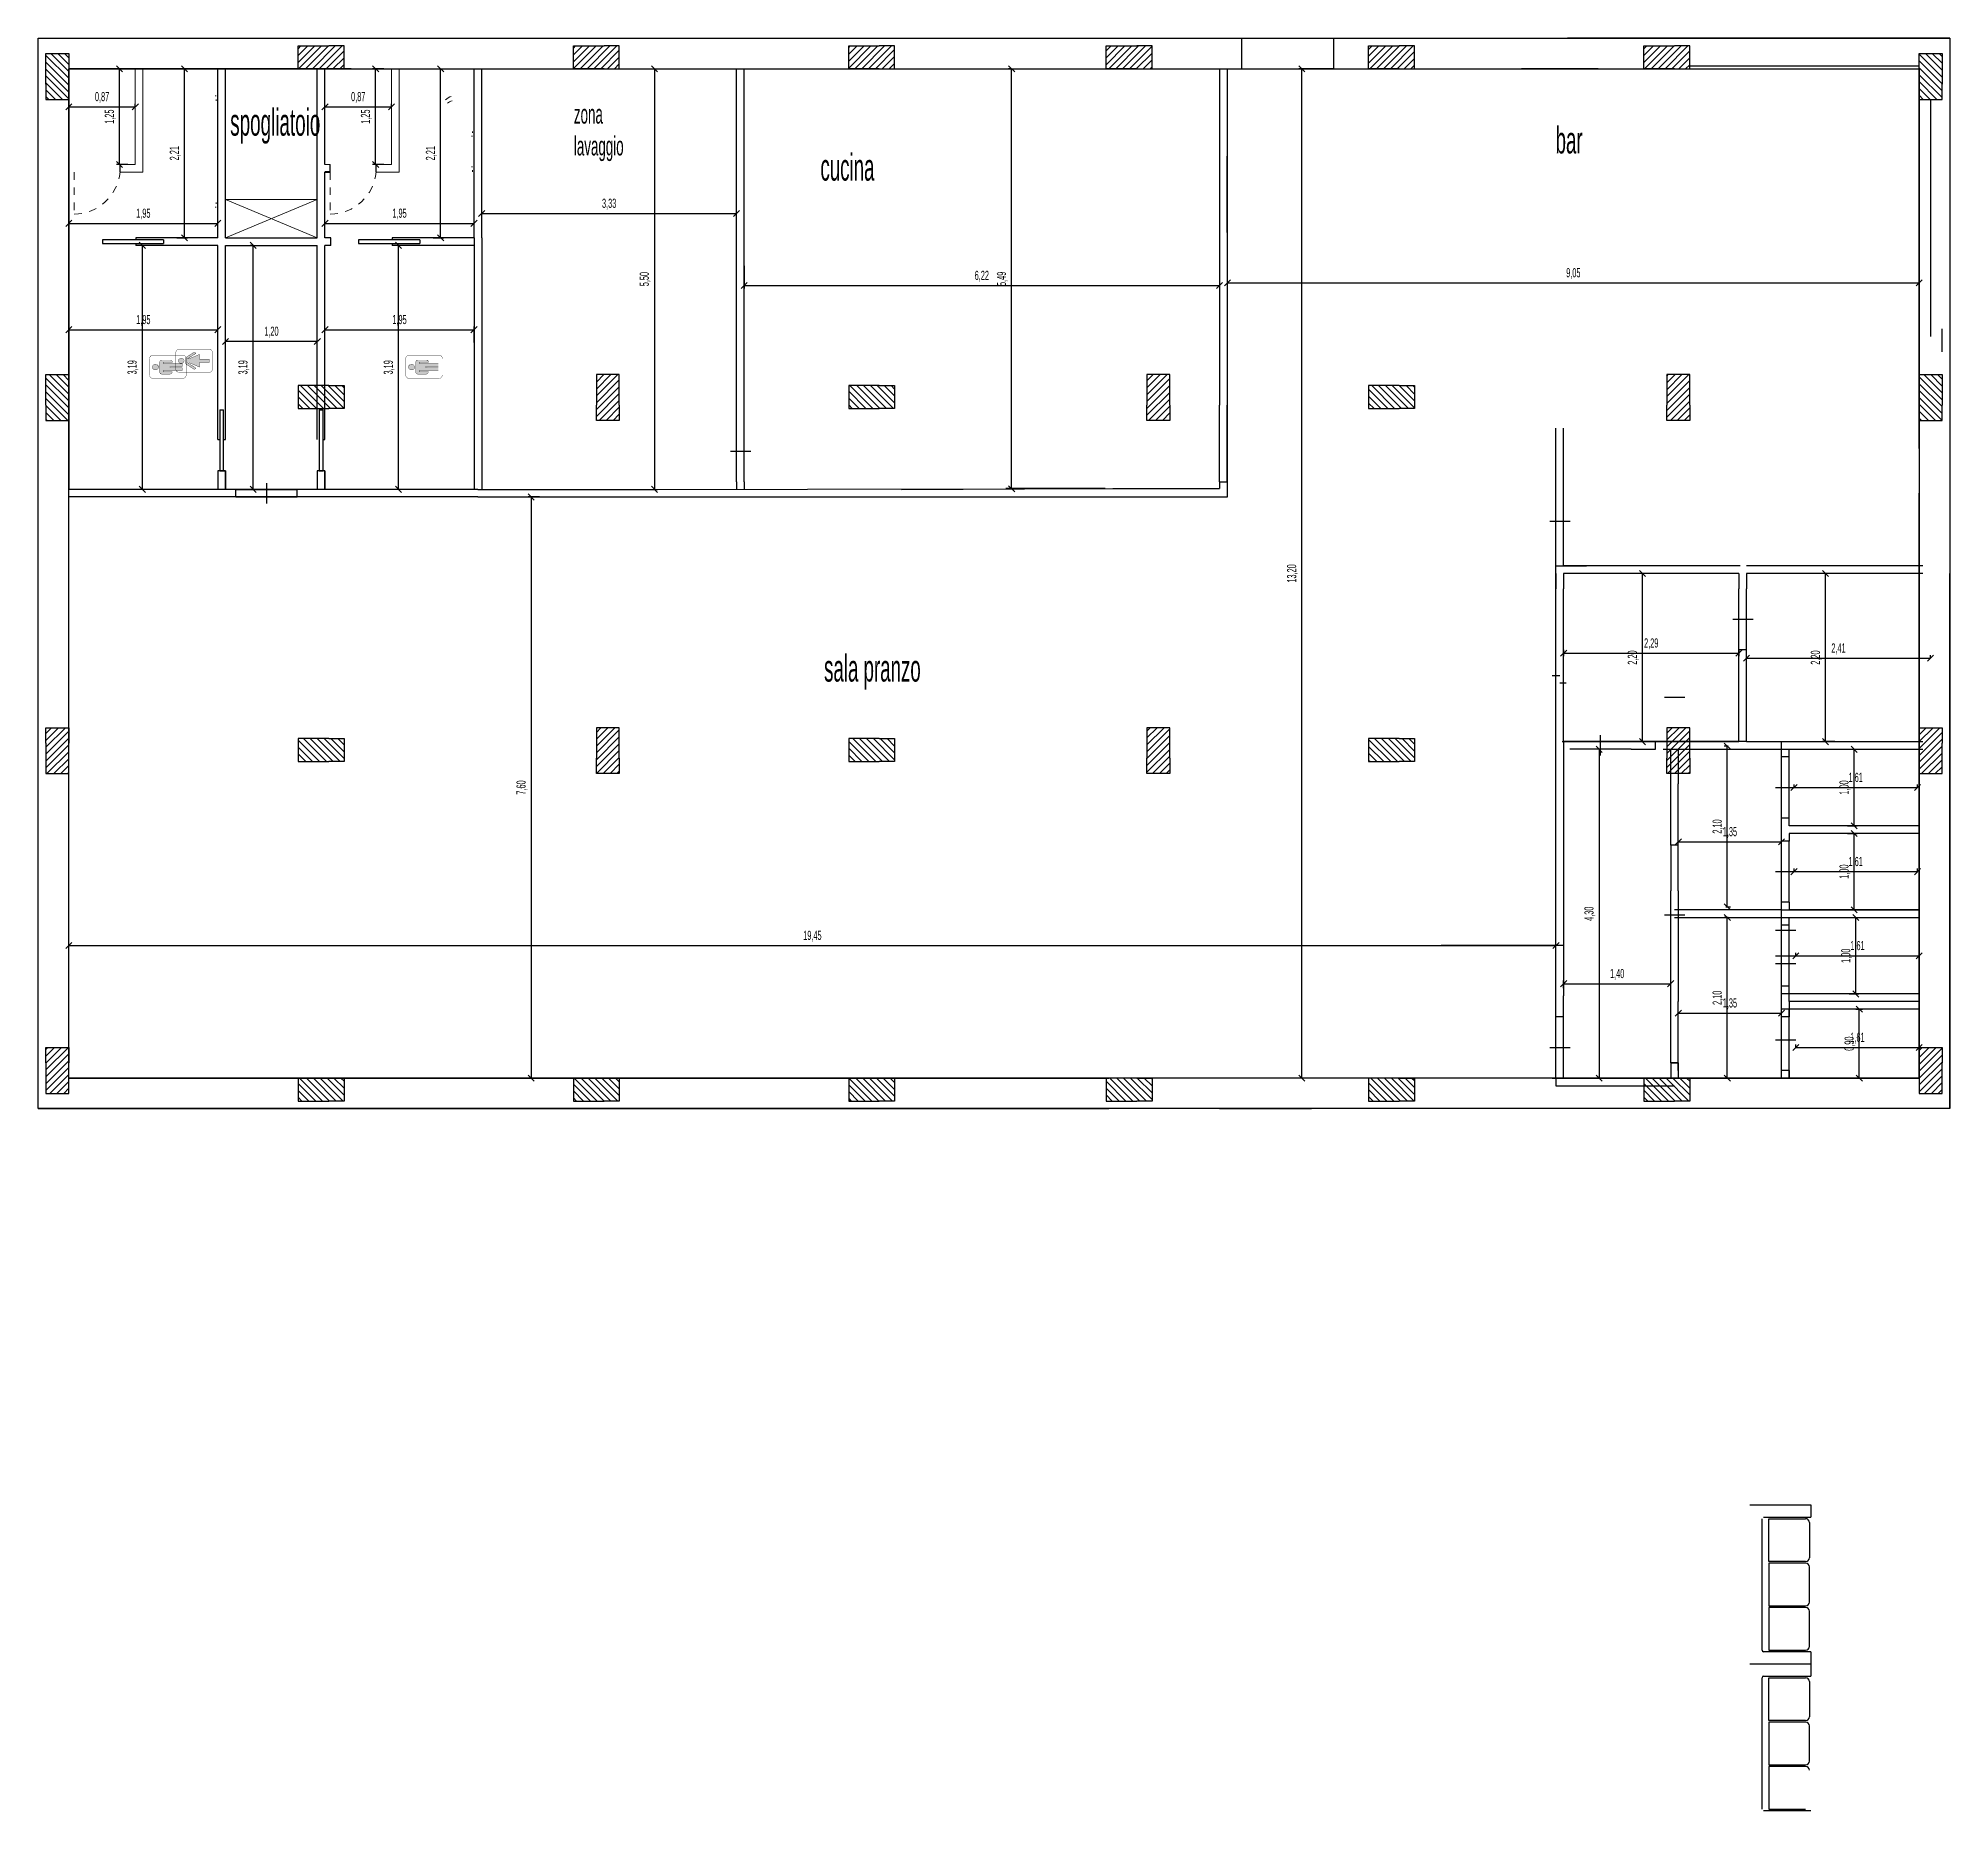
# Model space of a CAD drawing. Header units: millimetres. Extents: x 114 to 1075, y 58 to 426.
# Drawn here: x 304.66 to 329.66, y 190.98 to 214.17 of the extents above; entities that cross this region are included whole.
import ezdxf

# ---------------------------------------------------------------- set-up
doc = ezdxf.new("R2010")
doc.units = ezdxf.units.MM
doc.linetypes.add('HIDDEN', pattern=[0.375, 0.25, -0.125])
for name, color, linetype, lineweight in [('ARREDI attrezzature - furniture', 175, 'Continuous', 9), ('MURATURA sezioni - section wall', 7, 'Continuous', 40), ('PROIEZIONI finissime - fine lines', 251, 'Continuous', 9), ('SIMBOLI bagno MF - bathroom symbols', 7, 'Continuous', 9)]:
    doc.layers.add(name, color=color, linetype=linetype, lineweight=lineweight)
for name, color, linetype in [('arredii', 80, 'Continuous'), ('infissi', 7, 'Continuous'), ('mura', 7, 'Continuous'), ('pilastri', 1, 'Continuous'), ('quote', 4, 'Continuous'), ('Travi', 7, 'Continuous')]:
    doc.layers.add(name, color=color, linetype=linetype)
doc.styles.get("Standard").update_dxf_attribs({"font": 'arial.ttf', "width": 0.5})
doc.dimstyles.new('aw', dxfattribs={"dimtxt": 0.12, "dimasz": 0.08, "dimexe": 0.04, "dimexo": 0, "dimgap": 0.05, "dimtad": 1, "dimzin": 1, "dimtxsty": 'Standard', "dimblk": 'OBLIQUE', "dimcen": 2.5, "dimadec": 0, "dimazin": 0, "dimtfac": 1, "dimtmove": 0, "dimatfit": 3, "dimfxl": 1, "dimarcsym": 0})

msp = doc.modelspace()

# ---------------------------------------------------------------- texts
at = {"layer": 'quote', "attachment_point": 1}
for s, width, insert, char_height in [('spogliatoio', 1.09171, (307.166, 213.247), 0.353), ('zona lavaggio', 0.74389, (311.661, 213.302), 0.25), ('bar', 3.08492, (324.5, 213.011), 0.35), ('cucina', 1.85741, (314.885, 212.656), 0.35), ('sala pranzo', 3.74713, (314.933, 206.104), 0.35)]:
    msp.add_mtext_dynamic_manual_height_columns(s, width=width, gutter_width=12.5, heights=[0], dxfattribs=dict(at, insert=insert, char_height=char_height))

# ---------------------------------------------------------------- blocks, each defined once
blk = doc.blocks.new('pilastro 2')
at = {"layer": 'pilastri'}
h = blk.add_hatch(dxfattribs=at)
h.set_pattern_fill('ANSI31', color=256, scale=0.02)
h.paths.add_polyline_path([(14.581, -0.559), (14.581, -0.359), (14.281, -0.359), (14.281, -0.559), (14.281, -0.959), (14.581, -0.959)])
for p, q in [((14.281, -0.559), (14.281, -0.359)), ((14.281, -0.359), (14.581, -0.359)), ((14.581, -0.359), (14.581, -0.559)), ((14.281, -0.559), (14.281, -0.959)), ((14.581, -0.959), (14.581, -0.559)), ((14.281, -0.959), (14.581, -0.959))]:
    blk.add_line(p, q, dxfattribs=at)
blk = doc.blocks.new('simbolo bagno uomo - bathroom symbol for men ©Archweb')
at = {"layer": 'SIMBOLI bagno MF - bathroom symbols', "true_color": 0x919191, "transparency": 33554687}
h = blk.add_hatch(color=252, dxfattribs=at)
h.dxf.hatch_style = 1
h.paths.add_polyline_path([(206.47, 189.222), (206.468, 189.227), (206.466, 189.231), (206.463, 189.236), (206.46, 189.24), (206.457, 189.243), (206.453, 189.246), (206.448, 189.248), (206.444, 189.25), (206.439, 189.251), (206.434, 189.251), (206.429, 189.251), (206.424, 189.25), (206.42, 189.248), (206.415, 189.246), (206.411, 189.243), (206.408, 189.24), (206.405, 189.236), (206.402, 189.231), (206.4, 189.227), (206.398, 189.222), (206.397, 189.216), (206.397, 189.211), (206.397, 189.206), (206.398, 189.2), (206.4, 189.195), (206.402, 189.191), (206.405, 189.186), (206.408, 189.182), (206.411, 189.179), (206.415, 189.176), (206.42, 189.174), (206.424, 189.172), (206.429, 189.171), (206.434, 189.171), (206.439, 189.171), (206.444, 189.172), (206.448, 189.174), (206.453, 189.176), (206.457, 189.179), (206.46, 189.182), (206.463, 189.186), (206.466, 189.191), (206.468, 189.195), (206.47, 189.2), (206.471, 189.206), (206.471, 189.211), (206.471, 189.216)])
h.paths.add_polyline_path([(206.481, 189.11), (206.497, 189.11), (206.497, 188.988), (206.502, 188.989), (206.507, 188.99), (206.512, 188.993), (206.517, 188.997), (206.521, 189.001), (206.524, 189.005), (206.526, 189.01), (206.527, 189.015), (206.527, 189.129), (206.526, 189.134), (206.524, 189.14), (206.521, 189.145), (206.517, 189.149), (206.512, 189.153), (206.506, 189.155), (206.501, 189.156), (206.368, 189.156), (206.363, 189.155), (206.358, 189.153), (206.353, 189.15), (206.349, 189.146), (206.346, 189.142), (206.344, 189.136), (206.343, 189.131), (206.343, 189.017), (206.344, 189.012), (206.346, 189.008), (206.349, 189.003), (206.353, 188.999), (206.358, 188.996), (206.363, 188.993), (206.368, 188.992), (206.373, 188.991), (206.373, 189.11), (206.389, 189.11), (206.389, 188.861), (206.426, 188.861), (206.426, 188.866), (206.426, 188.87), (206.426, 188.875), (206.426, 188.881), (206.426, 188.887), (206.426, 188.893), (206.426, 188.899), (206.426, 188.906), (206.426, 188.913), (206.426, 188.919), (206.426, 188.927), (206.426, 188.934), (206.426, 188.941), (206.426, 188.948), (206.426, 188.955), (206.426, 188.962), (206.426, 188.969), (206.426, 188.975), (206.426, 188.981), (206.426, 188.987), (206.426, 188.993), (206.426, 188.999), (206.426, 189.004), (206.427, 189.008), (206.427, 189.012), (206.427, 189.016), (206.427, 189.019), (206.427, 189.021), (206.427, 189.023), (206.427, 189.025), (206.441, 189.025), (206.441, 188.861), (206.481, 188.861)])
at = {"layer": 'SIMBOLI bagno MF - bathroom symbols', "const_width": 0.004}
blk.add_lwpolyline([(206.285, 189.241, -0.414214), (206.331, 189.287), (206.545, 189.287, -0.414214), (206.591, 189.241), (206.591, 188.855, -0.414214), (206.545, 188.809), (206.331, 188.809, -0.414214), (206.285, 188.855), (206.285, 189.241, -0.414214)], format="xyb", close=True, dxfattribs=at)
for points in [[(206.424, 189.172), (206.429, 189.171), (206.434, 189.171), (206.439, 189.171), (206.444, 189.172), (206.448, 189.174), (206.453, 189.176), (206.457, 189.179), (206.46, 189.182), (206.463, 189.186), (206.466, 189.191), (206.468, 189.195), (206.47, 189.2), (206.471, 189.206), (206.471, 189.211), (206.471, 189.216), (206.47, 189.222), (206.468, 189.227), (206.466, 189.231), (206.463, 189.236), (206.46, 189.24), (206.457, 189.243), (206.453, 189.246), (206.448, 189.248), (206.444, 189.25), (206.439, 189.251), (206.434, 189.251), (206.429, 189.251), (206.424, 189.25), (206.42, 189.248), (206.415, 189.246), (206.411, 189.243), (206.408, 189.24), (206.405, 189.236), (206.402, 189.231), (206.4, 189.227), (206.398, 189.222), (206.397, 189.216), (206.397, 189.211), (206.397, 189.206), (206.398, 189.2), (206.4, 189.195), (206.402, 189.191), (206.405, 189.186), (206.408, 189.182), (206.411, 189.179), (206.415, 189.176), (206.42, 189.174)], [(206.389, 188.861), (206.426, 188.861), (206.426, 188.866), (206.426, 188.87), (206.426, 188.875), (206.426, 188.881), (206.426, 188.887), (206.426, 188.893), (206.426, 188.899), (206.426, 188.906), (206.426, 188.913), (206.426, 188.919), (206.426, 188.927), (206.426, 188.934), (206.426, 188.941), (206.426, 188.948), (206.426, 188.955), (206.426, 188.962), (206.426, 188.969), (206.426, 188.975), (206.426, 188.981), (206.426, 188.987), (206.426, 188.993), (206.426, 188.999), (206.426, 189.004), (206.427, 189.008), (206.427, 189.012), (206.427, 189.016), (206.427, 189.019), (206.427, 189.021), (206.427, 189.023), (206.427, 189.025), (206.441, 189.025), (206.441, 188.861), (206.481, 188.861), (206.481, 189.11), (206.497, 189.11), (206.497, 188.988), (206.502, 188.989), (206.507, 188.99), (206.512, 188.993), (206.517, 188.997), (206.521, 189.001), (206.524, 189.005), (206.526, 189.01), (206.527, 189.015), (206.527, 189.129), (206.526, 189.134), (206.524, 189.14), (206.521, 189.145), (206.517, 189.149), (206.512, 189.153), (206.506, 189.155), (206.501, 189.156), (206.368, 189.156), (206.363, 189.155), (206.358, 189.153), (206.353, 189.15), (206.349, 189.146), (206.346, 189.142), (206.344, 189.136), (206.343, 189.131), (206.343, 189.017), (206.344, 189.012), (206.346, 189.008), (206.349, 189.003), (206.353, 188.999), (206.358, 188.996), (206.363, 188.993), (206.368, 188.992), (206.373, 188.991), (206.373, 189.11), (206.389, 189.11)]]:
    blk.add_lwpolyline(points, close=True, dxfattribs=at)
blk = doc.blocks.new('simbolo bagno donna - bathroom symbol for woman ©Archweb')
at = {"layer": 'SIMBOLI bagno MF - bathroom symbols', "true_color": 0x919191, "transparency": 33554687}
h = blk.add_hatch(color=252, dxfattribs=at)
h.dxf.hatch_style = 1
h.paths.add_polyline_path([(211.996, 189.112), (211.996, 189.135), (212.068, 189.023, 0.358912), (212.078, 189.056), (212.018, 189.15, 0.25714), (211.999, 189.161), (211.943, 189.161, 0.25714), (211.924, 189.15), (211.864, 189.056, 0.358912), (211.874, 189.023), (211.946, 189.135), (211.946, 189.112), (211.888, 188.979), (211.95, 188.979), (211.95, 188.85), (211.992, 188.85), (211.992, 188.979), (212.054, 188.979)])
h.paths.add_polyline_path([(212.002, 189.222), (212.002, 189.226), (212.001, 189.23), (212, 189.233), (211.998, 189.237), (211.996, 189.24), (211.994, 189.243), (211.991, 189.246), (211.989, 189.248), (211.985, 189.25), (211.982, 189.252), (211.979, 189.253), (211.976, 189.254), (211.972, 189.254), (211.969, 189.254), (211.965, 189.254), (211.962, 189.253), (211.958, 189.252), (211.955, 189.25), (211.952, 189.248), (211.949, 189.246), (211.947, 189.243), (211.944, 189.24), (211.942, 189.237), (211.941, 189.234), (211.939, 189.23), (211.939, 189.226), (211.938, 189.222), (211.938, 189.218), (211.938, 189.214), (211.938, 189.21), (211.939, 189.206), (211.94, 189.203), (211.942, 189.199), (211.943, 189.195), (211.946, 189.192), (211.948, 189.189), (211.951, 189.187), (211.953, 189.185), (211.957, 189.183), (211.96, 189.181), (211.963, 189.18), (211.967, 189.18), (211.97, 189.179), (211.974, 189.18), (211.977, 189.18), (211.981, 189.181), (211.984, 189.183), (211.987, 189.185), (211.99, 189.187), (211.993, 189.189), (211.995, 189.192), (211.997, 189.195), (211.999, 189.199), (212.001, 189.202), (212.002, 189.206), (212.002, 189.21), (212.003, 189.214), (212.003, 189.218)])
at = {"layer": 'SIMBOLI bagno MF - bathroom symbols', "const_width": 0.004}
for points in [[(211.818, 189.241, -0.414214), (211.864, 189.287), (212.078, 189.287, -0.414214), (212.124, 189.241), (212.124, 188.855, -0.414214), (212.078, 188.809), (211.864, 188.809, -0.414214), (211.818, 188.855), (211.818, 189.241, -0.414214)], [(211.996, 189.112), (211.996, 189.135), (212.068, 189.023, 0.358912), (212.078, 189.056), (212.018, 189.15, 0.25714), (211.999, 189.161), (211.943, 189.161, 0.25714), (211.924, 189.15), (211.864, 189.056, 0.358912), (211.874, 189.023), (211.946, 189.135), (211.946, 189.112), (211.888, 188.979), (211.95, 188.979), (211.95, 188.85), (211.992, 188.85), (211.992, 188.979), (212.054, 188.979)]]:
    blk.add_lwpolyline(points, format="xyb", close=True, dxfattribs=at)
blk.add_lwpolyline([(211.97, 189.179), (211.974, 189.18), (211.977, 189.18), (211.981, 189.181), (211.984, 189.183), (211.987, 189.185), (211.99, 189.187), (211.993, 189.189), (211.995, 189.192), (211.997, 189.195), (211.999, 189.199), (212.001, 189.202), (212.002, 189.206), (212.002, 189.21), (212.003, 189.214), (212.003, 189.218), (212.002, 189.222), (212.002, 189.226), (212.001, 189.23), (212, 189.233), (211.998, 189.237), (211.996, 189.24), (211.994, 189.243), (211.991, 189.246), (211.989, 189.248), (211.985, 189.25), (211.982, 189.252), (211.979, 189.253), (211.976, 189.254), (211.972, 189.254), (211.969, 189.254), (211.965, 189.254), (211.962, 189.253), (211.958, 189.252), (211.955, 189.25), (211.952, 189.248), (211.949, 189.246), (211.947, 189.243), (211.944, 189.24), (211.942, 189.237), (211.941, 189.234), (211.939, 189.23), (211.939, 189.226), (211.938, 189.222), (211.938, 189.218), (211.938, 189.214), (211.938, 189.21), (211.939, 189.206), (211.94, 189.203), (211.942, 189.199), (211.943, 189.195), (211.946, 189.192), (211.948, 189.189), (211.951, 189.187), (211.953, 189.185), (211.957, 189.183), (211.96, 189.181), (211.963, 189.18), (211.967, 189.18), (211.97, 189.179)], dxfattribs=at)
blk = doc.blocks.new('_Oblique')
at = {"color": 0, "linetype": 'ByBlock', "lineweight": -2}
blk.add_line((-0.5, -0.5), (0.5, 0.5), dxfattribs=at)
blk = doc.blocks.new('*D20')
at = {"layer": 'Defpoints', "color": 0, "transparency": 16777216}
for p in [(311.213, 208.168), (311.103, 200.568), (311.213, 200.568)]:
    blk.add_point(p, dxfattribs=at)
at = {"layer": 'quote', "color": 0, "lineweight": -2, "transparency": 16777216}
for p, q in [((311.213, 208.168), (311.063, 208.168)), ((311.103, 208.168), (311.103, 200.568)), ((311.213, 200.568), (311.063, 200.568))]:
    blk.add_line(p, q, dxfattribs=at)
at = {"layer": 'quote', "color": 0, "lineweight": -2, "transparency": 16777216, "xscale": 0.08, "yscale": 0.08, "zscale": 0.08}
for p, rotation in [((311.103, 208.168), 90), ((311.103, 200.568), 270)]:
    blk.add_blockref('_Oblique', p, dxfattribs=dict(at, rotation=rotation))
at = {"layer": 'quote', "color": 0, "transparency": 16777216, "insert": (310.981, 204.368), "char_height": 0.12, "attachment_point": 5, "rotation": 90}
blk.add_mtext('7,60', dxfattribs=at)
blk = doc.blocks.new('*D21')
at = {"layer": 'Defpoints', "color": 0, "transparency": 16777216}
for p in [(305.055, 202.301), (324.505, 202.301), (324.505, 202.301)]:
    blk.add_point(p, dxfattribs=at)
at = {"layer": 'quote', "color": 0, "lineweight": -2, "transparency": 16777216}
for p, q in [((305.055, 202.301), (305.055, 202.341)), ((305.055, 202.301), (324.505, 202.301)), ((324.505, 202.301), (324.505, 202.341))]:
    blk.add_line(p, q, dxfattribs=at)
at = {"layer": 'quote', "color": 0, "lineweight": -2, "transparency": 16777216, "xscale": 0.08, "yscale": 0.08, "zscale": 0.08, "rotation": 180}
blk.add_blockref('_Oblique', (305.055, 202.301), dxfattribs=at)
at = {"layer": 'quote', "color": 0, "lineweight": -2, "transparency": 16777216, "xscale": 0.08, "yscale": 0.08, "zscale": 0.08}
blk.add_blockref('_Oblique', (324.505, 202.301), dxfattribs=at)
at = {"layer": 'quote', "color": 0, "transparency": 16777216, "insert": (314.78, 202.423), "char_height": 0.12, "attachment_point": 5}
blk.add_mtext('19,45', dxfattribs=at)
blk = doc.blocks.new('*D22')
at = {"layer": 'Defpoints', "color": 0, "transparency": 16777216}
for p in [(326.005, 201.802), (324.605, 201.745), (326.005, 201.745)]:
    blk.add_point(p, dxfattribs=at)
at = {"layer": 'quote', "color": 0, "lineweight": -2, "transparency": 16777216}
for p, q in [((324.605, 201.745), (324.605, 201.842)), ((324.605, 201.802), (326.005, 201.802)), ((326.005, 201.745), (326.005, 201.842))]:
    blk.add_line(p, q, dxfattribs=at)
at = {"layer": 'quote', "color": 0, "lineweight": -2, "transparency": 16777216, "xscale": 0.08, "yscale": 0.08, "zscale": 0.08, "rotation": 180}
blk.add_blockref('_Oblique', (324.605, 201.802), dxfattribs=at)
at = {"layer": 'quote', "color": 0, "lineweight": -2, "transparency": 16777216, "xscale": 0.08, "yscale": 0.08, "zscale": 0.08}
blk.add_blockref('_Oblique', (326.005, 201.802), dxfattribs=at)
at = {"layer": 'quote', "color": 0, "transparency": 16777216, "insert": (325.305, 201.924), "char_height": 0.12, "attachment_point": 5}
blk.add_mtext('1,40', dxfattribs=at)
blk = doc.blocks.new('*D23')
at = {"layer": 'Defpoints', "color": 0, "transparency": 16777216}
for p in [(325.488, 204.868), (325.069, 200.568), (325.33, 200.568)]:
    blk.add_point(p, dxfattribs=at)
at = {"layer": 'quote', "color": 0, "lineweight": -2, "transparency": 16777216}
for p, q in [((325.488, 204.868), (325.029, 204.868)), ((325.069, 204.868), (325.069, 200.568)), ((325.33, 200.568), (325.029, 200.568))]:
    blk.add_line(p, q, dxfattribs=at)
at = {"layer": 'quote', "color": 0, "lineweight": -2, "transparency": 16777216, "xscale": 0.08, "yscale": 0.08, "zscale": 0.08}
for p, rotation in [((325.069, 204.868), 90), ((325.069, 200.568), 270)]:
    blk.add_blockref('_Oblique', p, dxfattribs=dict(at, rotation=rotation))
at = {"layer": 'quote', "color": 0, "transparency": 16777216, "insert": (324.947, 202.718), "char_height": 0.12, "attachment_point": 5, "rotation": 90}
blk.add_mtext('4,30', dxfattribs=at)
blk = doc.blocks.new('*D24')
at = {"layer": 'Defpoints', "color": 0, "transparency": 16777216}
for p in [(326.746, 202.668), (326.755, 202.668), (326.728, 200.568)]:
    blk.add_point(p, dxfattribs=at)
at = {"layer": 'quote', "color": 0, "lineweight": -2, "transparency": 16777216}
for p, q in [((326.755, 202.668), (326.706, 202.668)), ((326.746, 200.568), (326.746, 202.668)), ((326.728, 200.568), (326.786, 200.568))]:
    blk.add_line(p, q, dxfattribs=at)
at = {"layer": 'quote', "color": 0, "lineweight": -2, "transparency": 16777216, "xscale": 0.08, "yscale": 0.08, "zscale": 0.08}
for p, rotation in [((326.746, 202.668), 90), ((326.746, 200.568), 270)]:
    blk.add_blockref('_Oblique', p, dxfattribs=dict(at, rotation=rotation))
at = {"layer": 'quote', "color": 0, "transparency": 16777216, "insert": (326.624, 201.618), "char_height": 0.12, "attachment_point": 5, "rotation": 90}
blk.add_mtext('2,10', dxfattribs=at)
blk = doc.blocks.new('*D25')
at = {"layer": 'Defpoints', "color": 0, "transparency": 16777216}
for p in [(326.105, 201.294), (327.455, 201.418), (327.455, 201.294)]:
    blk.add_point(p, dxfattribs=at)
at = {"layer": 'quote', "color": 0, "lineweight": -2, "transparency": 16777216}
for p, q in [((326.105, 201.294), (326.105, 201.458)), ((326.105, 201.418), (327.455, 201.418)), ((327.455, 201.294), (327.455, 201.458))]:
    blk.add_line(p, q, dxfattribs=at)
at = {"layer": 'quote', "color": 0, "lineweight": -2, "transparency": 16777216, "xscale": 0.08, "yscale": 0.08, "zscale": 0.08, "rotation": 180}
blk.add_blockref('_Oblique', (326.105, 201.418), dxfattribs=at)
at = {"layer": 'quote', "color": 0, "lineweight": -2, "transparency": 16777216, "xscale": 0.08, "yscale": 0.08, "zscale": 0.08}
blk.add_blockref('_Oblique', (327.455, 201.418), dxfattribs=at)
at = {"layer": 'quote', "color": 0, "transparency": 16777216, "insert": (326.78, 201.54), "char_height": 0.12, "attachment_point": 5}
blk.add_mtext('1,35', dxfattribs=at)
blk = doc.blocks.new('*D26')
at = {"layer": 'Defpoints', "color": 0, "transparency": 16777216}
for p in [(328.34, 202.668), (328.428, 202.668), (328.34, 201.668)]:
    blk.add_point(p, dxfattribs=at)
at = {"layer": 'quote', "color": 0, "lineweight": -2, "transparency": 16777216}
for p, q in [((328.34, 202.668), (328.468, 202.668)), ((328.428, 201.668), (328.428, 202.668)), ((328.34, 201.668), (328.468, 201.668))]:
    blk.add_line(p, q, dxfattribs=at)
at = {"layer": 'quote', "color": 0, "lineweight": -2, "transparency": 16777216, "xscale": 0.08, "yscale": 0.08, "zscale": 0.08}
for p, rotation in [((328.428, 202.668), 90), ((328.428, 201.668), 270)]:
    blk.add_blockref('_Oblique', p, dxfattribs=dict(at, rotation=rotation))
at = {"layer": 'quote', "color": 0, "transparency": 16777216, "insert": (328.306, 202.168), "char_height": 0.12, "attachment_point": 5, "rotation": 90}
blk.add_mtext('1,00', dxfattribs=at)
blk = doc.blocks.new('*D27')
at = {"layer": 'Defpoints', "color": 0, "transparency": 16777216}
for p in [(327.641, 202.168), (329.255, 202.168), (329.255, 202.168)]:
    blk.add_point(p, dxfattribs=at)
at = {"layer": 'quote', "color": 0, "lineweight": -2, "transparency": 16777216}
for p, q in [((327.641, 202.168), (327.641, 202.208)), ((327.641, 202.168), (329.255, 202.168)), ((329.255, 202.168), (329.255, 202.208))]:
    blk.add_line(p, q, dxfattribs=at)
at = {"layer": 'quote', "color": 0, "lineweight": -2, "transparency": 16777216, "xscale": 0.08, "yscale": 0.08, "zscale": 0.08, "rotation": 180}
blk.add_blockref('_Oblique', (327.641, 202.168), dxfattribs=at)
at = {"layer": 'quote', "color": 0, "lineweight": -2, "transparency": 16777216, "xscale": 0.08, "yscale": 0.08, "zscale": 0.08}
blk.add_blockref('_Oblique', (329.255, 202.168), dxfattribs=at)
at = {"layer": 'quote', "color": 0, "transparency": 16777216, "insert": (328.448, 202.29), "char_height": 0.12, "attachment_point": 5}
blk.add_mtext('1,61', dxfattribs=at)
blk = doc.blocks.new('*D28')
at = {"layer": 'Defpoints', "color": 0, "transparency": 16777216}
for p in [(328.317, 203.768), (328.405, 203.768), (328.317, 202.768)]:
    blk.add_point(p, dxfattribs=at)
at = {"layer": 'quote', "color": 0, "lineweight": -2, "transparency": 16777216}
for p, q in [((328.317, 203.768), (328.445, 203.768)), ((328.405, 202.768), (328.405, 203.768)), ((328.317, 202.768), (328.445, 202.768))]:
    blk.add_line(p, q, dxfattribs=at)
at = {"layer": 'quote', "color": 0, "lineweight": -2, "transparency": 16777216, "xscale": 0.08, "yscale": 0.08, "zscale": 0.08}
for p, rotation in [((328.405, 203.768), 90), ((328.405, 202.768), 270)]:
    blk.add_blockref('_Oblique', p, dxfattribs=dict(at, rotation=rotation))
at = {"layer": 'quote', "color": 0, "transparency": 16777216, "insert": (328.283, 203.268), "char_height": 0.12, "attachment_point": 5, "rotation": 90}
blk.add_mtext('1,00', dxfattribs=at)
blk = doc.blocks.new('*D29')
at = {"layer": 'Defpoints', "color": 0, "transparency": 16777216}
for p in [(327.618, 203.268), (329.232, 203.268), (329.232, 203.268)]:
    blk.add_point(p, dxfattribs=at)
at = {"layer": 'quote', "color": 0, "lineweight": -2, "transparency": 16777216}
for p, q in [((327.618, 203.268), (327.618, 203.308)), ((327.618, 203.268), (329.232, 203.268)), ((329.232, 203.268), (329.232, 203.308))]:
    blk.add_line(p, q, dxfattribs=at)
at = {"layer": 'quote', "color": 0, "lineweight": -2, "transparency": 16777216, "xscale": 0.08, "yscale": 0.08, "zscale": 0.08, "rotation": 180}
blk.add_blockref('_Oblique', (327.618, 203.268), dxfattribs=at)
at = {"layer": 'quote', "color": 0, "lineweight": -2, "transparency": 16777216, "xscale": 0.08, "yscale": 0.08, "zscale": 0.08}
blk.add_blockref('_Oblique', (329.232, 203.268), dxfattribs=at)
at = {"layer": 'quote', "color": 0, "transparency": 16777216, "insert": (328.425, 203.39), "char_height": 0.12, "attachment_point": 5}
blk.add_mtext('1,61', dxfattribs=at)
blk = doc.blocks.new('*D30')
at = {"layer": 'Defpoints', "color": 0, "transparency": 16777216}
for p in [(328.317, 204.868), (328.405, 204.868), (328.317, 203.868)]:
    blk.add_point(p, dxfattribs=at)
at = {"layer": 'quote', "color": 0, "lineweight": -2, "transparency": 16777216}
for p, q in [((328.317, 204.868), (328.445, 204.868)), ((328.405, 203.868), (328.405, 204.868)), ((328.317, 203.868), (328.445, 203.868))]:
    blk.add_line(p, q, dxfattribs=at)
at = {"layer": 'quote', "color": 0, "lineweight": -2, "transparency": 16777216, "xscale": 0.08, "yscale": 0.08, "zscale": 0.08}
for p, rotation in [((328.405, 204.868), 90), ((328.405, 203.868), 270)]:
    blk.add_blockref('_Oblique', p, dxfattribs=dict(at, rotation=rotation))
at = {"layer": 'quote', "color": 0, "transparency": 16777216, "insert": (328.283, 204.368), "char_height": 0.12, "attachment_point": 5, "rotation": 90}
blk.add_mtext('1,00', dxfattribs=at)
blk = doc.blocks.new('*D31')
at = {"layer": 'Defpoints', "color": 0, "transparency": 16777216}
for p in [(327.618, 204.368), (329.232, 204.368), (329.232, 204.368)]:
    blk.add_point(p, dxfattribs=at)
at = {"layer": 'quote', "color": 0, "lineweight": -2, "transparency": 16777216}
for p, q in [((327.618, 204.368), (327.618, 204.408)), ((327.618, 204.368), (329.232, 204.368)), ((329.232, 204.368), (329.232, 204.408))]:
    blk.add_line(p, q, dxfattribs=at)
at = {"layer": 'quote', "color": 0, "lineweight": -2, "transparency": 16777216, "xscale": 0.08, "yscale": 0.08, "zscale": 0.08, "rotation": 180}
blk.add_blockref('_Oblique', (327.618, 204.368), dxfattribs=at)
at = {"layer": 'quote', "color": 0, "lineweight": -2, "transparency": 16777216, "xscale": 0.08, "yscale": 0.08, "zscale": 0.08}
blk.add_blockref('_Oblique', (329.232, 204.368), dxfattribs=at)
at = {"layer": 'quote', "color": 0, "transparency": 16777216, "insert": (328.425, 204.49), "char_height": 0.12, "attachment_point": 5}
blk.add_mtext('1,61', dxfattribs=at)
blk = doc.blocks.new('*D32')
at = {"layer": 'Defpoints', "color": 0, "transparency": 16777216}
for p in [(327.641, 200.968), (329.255, 200.968), (329.255, 200.968)]:
    blk.add_point(p, dxfattribs=at)
at = {"layer": 'quote', "color": 0, "lineweight": -2, "transparency": 16777216}
for p, q in [((327.641, 200.968), (327.641, 201.008)), ((329.255, 200.968), (329.255, 201.008)), ((327.641, 200.968), (329.255, 200.968))]:
    blk.add_line(p, q, dxfattribs=at)
at = {"layer": 'quote', "color": 0, "lineweight": -2, "transparency": 16777216, "xscale": 0.08, "yscale": 0.08, "zscale": 0.08, "rotation": 180}
blk.add_blockref('_Oblique', (327.641, 200.968), dxfattribs=at)
at = {"layer": 'quote', "color": 0, "lineweight": -2, "transparency": 16777216, "xscale": 0.08, "yscale": 0.08, "zscale": 0.08}
blk.add_blockref('_Oblique', (329.255, 200.968), dxfattribs=at)
at = {"layer": 'quote', "color": 0, "transparency": 16777216, "insert": (328.448, 201.09), "char_height": 0.12, "attachment_point": 5}
blk.add_mtext('1,61', dxfattribs=at)
blk = doc.blocks.new('*D33')
at = {"layer": 'Defpoints', "color": 0, "transparency": 16777216}
for p in [(328.428, 201.468), (328.472, 201.468), (328.428, 200.568)]:
    blk.add_point(p, dxfattribs=at)
at = {"layer": 'quote', "color": 0, "lineweight": -2, "transparency": 16777216}
for p, q in [((328.428, 201.468), (328.512, 201.468)), ((328.472, 200.568), (328.472, 201.468)), ((328.428, 200.568), (328.512, 200.568))]:
    blk.add_line(p, q, dxfattribs=at)
at = {"layer": 'quote', "color": 0, "lineweight": -2, "transparency": 16777216, "xscale": 0.08, "yscale": 0.08, "zscale": 0.08}
for p, rotation in [((328.472, 201.468), 90), ((328.472, 200.568), 270)]:
    blk.add_blockref('_Oblique', p, dxfattribs=dict(at, rotation=rotation))
at = {"layer": 'quote', "color": 0, "transparency": 16777216, "insert": (328.35, 201.018), "char_height": 0.12, "attachment_point": 5, "rotation": 90}
blk.add_mtext('0,90', dxfattribs=at)
blk = doc.blocks.new('*D34')
at = {"layer": 'Defpoints', "color": 0, "transparency": 16777216}
for p in [(325.637, 207.168), (325.742, 207.168), (325.742, 204.968)]:
    blk.add_point(p, dxfattribs=at)
at = {"layer": 'quote', "color": 0, "lineweight": -2, "transparency": 16777216}
for p, q in [((325.742, 207.168), (325.597, 207.168)), ((325.637, 204.968), (325.637, 207.168)), ((325.742, 204.968), (325.597, 204.968))]:
    blk.add_line(p, q, dxfattribs=at)
at = {"layer": 'quote', "color": 0, "lineweight": -2, "transparency": 16777216, "xscale": 0.08, "yscale": 0.08, "zscale": 0.08}
for p, rotation in [((325.637, 207.168), 90), ((325.637, 204.968), 270)]:
    blk.add_blockref('_Oblique', p, dxfattribs=dict(at, rotation=rotation))
at = {"layer": 'quote', "color": 0, "transparency": 16777216, "insert": (325.515, 206.068), "char_height": 0.12, "attachment_point": 5, "rotation": 90}
blk.add_mtext('2,20', dxfattribs=at)
blk = doc.blocks.new('*D35')
at = {"layer": 'Defpoints', "color": 0, "transparency": 16777216}
for p in [(324.605, 206.168), (326.896, 206.168), (326.896, 206.126)]:
    blk.add_point(p, dxfattribs=at)
at = {"layer": 'quote', "color": 0, "lineweight": -2, "transparency": 16777216}
for p, q in [((324.605, 206.168), (324.605, 206.086)), ((324.605, 206.126), (326.896, 206.126)), ((326.896, 206.168), (326.896, 206.086))]:
    blk.add_line(p, q, dxfattribs=at)
at = {"layer": 'quote', "color": 0, "lineweight": -2, "transparency": 16777216, "xscale": 0.08, "yscale": 0.08, "zscale": 0.08, "rotation": 180}
blk.add_blockref('_Oblique', (324.605, 206.126), dxfattribs=at)
at = {"layer": 'quote', "color": 0, "lineweight": -2, "transparency": 16777216, "xscale": 0.08, "yscale": 0.08, "zscale": 0.08}
blk.add_blockref('_Oblique', (326.896, 206.126), dxfattribs=at)
at = {"layer": 'quote', "color": 0, "transparency": 16777216, "insert": (325.751, 206.248), "char_height": 0.12, "attachment_point": 5}
blk.add_mtext('2,29', dxfattribs=at)
blk = doc.blocks.new('*D36')
at = {"layer": 'Defpoints', "color": 0, "transparency": 16777216}
for p in [(328.031, 207.168), (328.151, 207.168), (328.151, 204.968)]:
    blk.add_point(p, dxfattribs=at)
at = {"layer": 'quote', "color": 0, "lineweight": -2, "transparency": 16777216}
for p, q in [((328.151, 207.168), (327.991, 207.168)), ((328.031, 204.968), (328.031, 207.168)), ((328.151, 204.968), (327.991, 204.968))]:
    blk.add_line(p, q, dxfattribs=at)
at = {"layer": 'quote', "color": 0, "lineweight": -2, "transparency": 16777216, "xscale": 0.08, "yscale": 0.08, "zscale": 0.08}
for p, rotation in [((328.031, 207.168), 90), ((328.031, 204.968), 270)]:
    blk.add_blockref('_Oblique', p, dxfattribs=dict(at, rotation=rotation))
at = {"layer": 'quote', "color": 0, "transparency": 16777216, "insert": (327.909, 206.068), "char_height": 0.12, "attachment_point": 5, "rotation": 90}
blk.add_mtext('2,20', dxfattribs=at)
blk = doc.blocks.new('*D37')
at = {"layer": 'Defpoints', "color": 0, "transparency": 16777216}
for p in [(326.996, 206.06), (329.403, 206.06), (329.403, 206.06)]:
    blk.add_point(p, dxfattribs=at)
at = {"layer": 'quote', "color": 0, "lineweight": -2, "transparency": 16777216}
for p, q in [((326.996, 206.06), (326.996, 206.1)), ((326.996, 206.06), (329.403, 206.06)), ((329.403, 206.06), (329.403, 206.1))]:
    blk.add_line(p, q, dxfattribs=at)
at = {"layer": 'quote', "color": 0, "lineweight": -2, "transparency": 16777216, "xscale": 0.08, "yscale": 0.08, "zscale": 0.08, "rotation": 180}
blk.add_blockref('_Oblique', (326.996, 206.06), dxfattribs=at)
at = {"layer": 'quote', "color": 0, "lineweight": -2, "transparency": 16777216, "xscale": 0.08, "yscale": 0.08, "zscale": 0.08}
blk.add_blockref('_Oblique', (329.403, 206.06), dxfattribs=at)
at = {"layer": 'quote', "color": 0, "transparency": 16777216, "insert": (328.2, 206.182), "char_height": 0.12, "attachment_point": 5}
blk.add_mtext('2,41', dxfattribs=at)
blk = doc.blocks.new('*D38')
at = {"layer": 'Defpoints', "color": 0, "transparency": 16777216}
for p in [(317.386, 213.768), (317.386, 213.768), (317.617, 208.275)]:
    blk.add_point(p, dxfattribs=at)
at = {"layer": 'quote', "color": 0, "lineweight": -2, "transparency": 16777216}
for p, q in [((317.386, 213.768), (317.346, 213.768)), ((317.386, 208.275), (317.386, 213.768)), ((317.617, 208.275), (317.346, 208.275))]:
    blk.add_line(p, q, dxfattribs=at)
at = {"layer": 'quote', "color": 0, "lineweight": -2, "transparency": 16777216, "xscale": 0.08, "yscale": 0.08, "zscale": 0.08}
for p, rotation in [((317.386, 213.768), 90), ((317.386, 208.275), 270)]:
    blk.add_blockref('_Oblique', p, dxfattribs=dict(at, rotation=rotation))
at = {"layer": 'quote', "color": 0, "transparency": 16777216, "insert": (317.264, 211.021), "char_height": 0.12, "attachment_point": 5, "rotation": 90}
blk.add_mtext('5,49', dxfattribs=at)
blk = doc.blocks.new('*D39')
at = {"layer": 'Defpoints', "color": 0, "transparency": 16777216}
for p in [(313.888, 211.192), (320.105, 211.192), (320.105, 210.934)]:
    blk.add_point(p, dxfattribs=at)
at = {"layer": 'quote', "color": 0, "lineweight": -2, "transparency": 16777216}
for p, q in [((313.888, 211.192), (313.888, 210.894)), ((320.105, 211.192), (320.105, 210.894)), ((313.888, 210.934), (320.105, 210.934))]:
    blk.add_line(p, q, dxfattribs=at)
at = {"layer": 'quote', "color": 0, "lineweight": -2, "transparency": 16777216, "xscale": 0.08, "yscale": 0.08, "zscale": 0.08, "rotation": 180}
blk.add_blockref('_Oblique', (313.888, 210.934), dxfattribs=at)
at = {"layer": 'quote', "color": 0, "lineweight": -2, "transparency": 16777216, "xscale": 0.08, "yscale": 0.08, "zscale": 0.08}
blk.add_blockref('_Oblique', (320.105, 210.934), dxfattribs=at)
at = {"layer": 'quote', "color": 0, "transparency": 16777216, "insert": (316.996, 211.056), "char_height": 0.12, "attachment_point": 5}
blk.add_mtext('6,22', dxfattribs=at)
blk = doc.blocks.new('*D40')
at = {"layer": 'Defpoints', "color": 0, "transparency": 16777216}
for p in [(311.497, 213.768), (311.497, 208.268), (312.714, 208.268)]:
    blk.add_point(p, dxfattribs=at)
at = {"layer": 'quote', "color": 0, "lineweight": -2, "transparency": 16777216}
for p, q in [((311.497, 213.768), (312.754, 213.768)), ((312.714, 213.768), (312.714, 208.268)), ((311.497, 208.268), (312.754, 208.268))]:
    blk.add_line(p, q, dxfattribs=at)
at = {"layer": 'quote', "color": 0, "lineweight": -2, "transparency": 16777216, "xscale": 0.08, "yscale": 0.08, "zscale": 0.08}
for p, rotation in [((312.714, 213.768), 90), ((312.714, 208.268), 270)]:
    blk.add_blockref('_Oblique', p, dxfattribs=dict(at, rotation=rotation))
at = {"layer": 'quote', "color": 0, "transparency": 16777216, "insert": (312.592, 211.018), "char_height": 0.12, "attachment_point": 5, "rotation": 90}
blk.add_mtext('5,50', dxfattribs=at)
blk = doc.blocks.new('*D41')
at = {"layer": 'Defpoints', "color": 0, "transparency": 16777216}
for p in [(310.455, 211.876), (313.788, 211.876), (313.788, 211.876)]:
    blk.add_point(p, dxfattribs=at)
at = {"layer": 'quote', "color": 0, "lineweight": -2, "transparency": 16777216}
for p, q in [((310.455, 211.876), (310.455, 211.916)), ((310.455, 211.876), (313.788, 211.876)), ((313.788, 211.876), (313.788, 211.916))]:
    blk.add_line(p, q, dxfattribs=at)
at = {"layer": 'quote', "color": 0, "lineweight": -2, "transparency": 16777216, "xscale": 0.08, "yscale": 0.08, "zscale": 0.08, "rotation": 180}
blk.add_blockref('_Oblique', (310.455, 211.876), dxfattribs=at)
at = {"layer": 'quote', "color": 0, "lineweight": -2, "transparency": 16777216, "xscale": 0.08, "yscale": 0.08, "zscale": 0.08}
blk.add_blockref('_Oblique', (313.788, 211.876), dxfattribs=at)
at = {"layer": 'quote', "color": 0, "transparency": 16777216, "insert": (312.122, 211.999), "char_height": 0.12, "attachment_point": 5}
blk.add_mtext('3,33', dxfattribs=at)
blk = doc.blocks.new('*D42')
at = {"layer": 'Defpoints', "color": 0, "transparency": 16777216}
for p in [(309.367, 211.459), (309.367, 211.459), (309.367, 208.268)]:
    blk.add_point(p, dxfattribs=at)
at = {"layer": 'quote', "color": 0, "lineweight": -2, "transparency": 16777216}
for p, q in [((309.367, 211.459), (309.327, 211.459)), ((309.367, 208.268), (309.367, 211.459)), ((309.367, 208.268), (309.327, 208.268))]:
    blk.add_line(p, q, dxfattribs=at)
at = {"layer": 'quote', "color": 0, "lineweight": -2, "transparency": 16777216, "xscale": 0.08, "yscale": 0.08, "zscale": 0.08}
for p, rotation in [((309.367, 211.459), 90), ((309.367, 208.268), 270)]:
    blk.add_blockref('_Oblique', p, dxfattribs=dict(at, rotation=rotation))
at = {"layer": 'quote', "color": 0, "transparency": 16777216, "insert": (309.244, 209.864), "char_height": 0.12, "attachment_point": 5, "rotation": 90}
blk.add_mtext('3,19', dxfattribs=at)
blk = doc.blocks.new('*D43')
at = {"layer": 'Defpoints', "color": 0, "transparency": 16777216}
for p in [(310.355, 210.356), (308.405, 210.189), (310.355, 210.189)]:
    blk.add_point(p, dxfattribs=at)
at = {"layer": 'quote', "color": 0, "lineweight": -2, "transparency": 16777216}
for p, q in [((308.405, 210.189), (308.405, 210.396)), ((308.405, 210.356), (310.355, 210.356)), ((310.355, 210.189), (310.355, 210.396))]:
    blk.add_line(p, q, dxfattribs=at)
at = {"layer": 'quote', "color": 0, "lineweight": -2, "transparency": 16777216, "xscale": 0.08, "yscale": 0.08, "zscale": 0.08, "rotation": 180}
blk.add_blockref('_Oblique', (308.405, 210.356), dxfattribs=at)
at = {"layer": 'quote', "color": 0, "lineweight": -2, "transparency": 16777216, "xscale": 0.08, "yscale": 0.08, "zscale": 0.08}
blk.add_blockref('_Oblique', (310.355, 210.356), dxfattribs=at)
at = {"layer": 'quote', "color": 0, "transparency": 16777216, "insert": (309.38, 210.478), "char_height": 0.12, "attachment_point": 5}
blk.add_mtext('1,95', dxfattribs=at)
blk = doc.blocks.new('*D44')
at = {"layer": 'Defpoints', "color": 0, "transparency": 16777216}
for p in [(309.819, 213.768), (309.918, 213.768), (309.819, 211.559)]:
    blk.add_point(p, dxfattribs=at)
at = {"layer": 'quote', "color": 0, "lineweight": -2, "transparency": 16777216}
for p, q in [((309.819, 213.768), (309.958, 213.768)), ((309.918, 211.559), (309.918, 213.768)), ((309.819, 211.559), (309.958, 211.559))]:
    blk.add_line(p, q, dxfattribs=at)
at = {"layer": 'quote', "color": 0, "lineweight": -2, "transparency": 16777216, "xscale": 0.08, "yscale": 0.08, "zscale": 0.08}
for p, rotation in [((309.918, 213.768), 90), ((309.918, 211.559), 270)]:
    blk.add_blockref('_Oblique', p, dxfattribs=dict(at, rotation=rotation))
at = {"layer": 'quote', "color": 0, "transparency": 16777216, "insert": (309.796, 212.664), "char_height": 0.12, "attachment_point": 5, "rotation": 90}
blk.add_mtext('2,21', dxfattribs=at)
blk = doc.blocks.new('*D45')
at = {"layer": 'Defpoints', "color": 0, "transparency": 16777216}
for p in [(308.405, 211.747), (310.355, 211.747), (310.355, 211.747)]:
    blk.add_point(p, dxfattribs=at)
at = {"layer": 'quote', "color": 0, "lineweight": -2, "transparency": 16777216}
for p, q in [((308.405, 211.747), (308.405, 211.787)), ((310.355, 211.747), (310.355, 211.787)), ((308.405, 211.747), (310.355, 211.747))]:
    blk.add_line(p, q, dxfattribs=at)
at = {"layer": 'quote', "color": 0, "lineweight": -2, "transparency": 16777216, "xscale": 0.08, "yscale": 0.08, "zscale": 0.08, "rotation": 180}
blk.add_blockref('_Oblique', (308.405, 211.747), dxfattribs=at)
at = {"layer": 'quote', "color": 0, "lineweight": -2, "transparency": 16777216, "xscale": 0.08, "yscale": 0.08, "zscale": 0.08}
blk.add_blockref('_Oblique', (310.355, 211.747), dxfattribs=at)
at = {"layer": 'quote', "color": 0, "transparency": 16777216, "insert": (309.38, 211.869), "char_height": 0.12, "attachment_point": 5}
blk.add_mtext('1,95', dxfattribs=at)
blk = doc.blocks.new('*D46')
at = {"layer": 'Defpoints', "color": 0, "transparency": 16777216}
for p in [(308.405, 213.272), (309.275, 213.272), (309.275, 213.272)]:
    blk.add_point(p, dxfattribs=at)
at = {"layer": 'quote', "color": 0, "lineweight": -2, "transparency": 16777216}
for p, q in [((308.405, 213.272), (308.405, 213.312)), ((308.405, 213.272), (309.275, 213.272)), ((309.275, 213.272), (309.275, 213.312))]:
    blk.add_line(p, q, dxfattribs=at)
at = {"layer": 'quote', "color": 0, "lineweight": -2, "transparency": 16777216, "xscale": 0.08, "yscale": 0.08, "zscale": 0.08, "rotation": 180}
blk.add_blockref('_Oblique', (308.405, 213.272), dxfattribs=at)
at = {"layer": 'quote', "color": 0, "lineweight": -2, "transparency": 16777216, "xscale": 0.08, "yscale": 0.08, "zscale": 0.08}
blk.add_blockref('_Oblique', (309.275, 213.272), dxfattribs=at)
at = {"layer": 'quote', "color": 0, "transparency": 16777216, "insert": (308.84, 213.394), "char_height": 0.12, "attachment_point": 5}
blk.add_mtext('0,87', dxfattribs=at)
blk = doc.blocks.new('*D47')
at = {"layer": 'Defpoints', "color": 0, "transparency": 16777216}
for p in [(309.068, 213.768), (309.175, 213.768), (309.175, 212.518)]:
    blk.add_point(p, dxfattribs=at)
at = {"layer": 'quote', "color": 0, "lineweight": -2, "transparency": 16777216}
for p, q in [((309.175, 213.768), (309.028, 213.768)), ((309.068, 212.518), (309.068, 213.768)), ((309.175, 212.518), (309.028, 212.518))]:
    blk.add_line(p, q, dxfattribs=at)
at = {"layer": 'quote', "color": 0, "lineweight": -2, "transparency": 16777216, "xscale": 0.08, "yscale": 0.08, "zscale": 0.08}
for p, rotation in [((309.068, 213.768), 90), ((309.068, 212.518), 270)]:
    blk.add_blockref('_Oblique', p, dxfattribs=dict(at, rotation=rotation))
at = {"layer": 'quote', "color": 0, "transparency": 16777216, "insert": (308.946, 213.143), "char_height": 0.12, "attachment_point": 5, "rotation": 90}
blk.add_mtext('1,25', dxfattribs=at)
blk = doc.blocks.new('*D48')
at = {"layer": 'Defpoints', "color": 0, "transparency": 16777216}
for p in [(306.469, 213.768), (306.568, 213.768), (306.469, 211.559)]:
    blk.add_point(p, dxfattribs=at)
at = {"layer": 'quote', "color": 0, "lineweight": -2, "transparency": 16777216}
for p, q in [((306.469, 213.768), (306.608, 213.768)), ((306.568, 211.559), (306.568, 213.768)), ((306.469, 211.559), (306.608, 211.559))]:
    blk.add_line(p, q, dxfattribs=at)
at = {"layer": 'quote', "color": 0, "lineweight": -2, "transparency": 16777216, "xscale": 0.08, "yscale": 0.08, "zscale": 0.08}
for p, rotation in [((306.568, 213.768), 90), ((306.568, 211.559), 270)]:
    blk.add_blockref('_Oblique', p, dxfattribs=dict(at, rotation=rotation))
at = {"layer": 'quote', "color": 0, "transparency": 16777216, "insert": (306.446, 212.664), "char_height": 0.12, "attachment_point": 5, "rotation": 90}
blk.add_mtext('2,21', dxfattribs=at)
blk = doc.blocks.new('*D49')
at = {"layer": 'Defpoints', "color": 0, "transparency": 16777216}
for p in [(305.055, 211.747), (307.005, 211.747), (307.005, 211.747)]:
    blk.add_point(p, dxfattribs=at)
at = {"layer": 'quote', "color": 0, "lineweight": -2, "transparency": 16777216}
for p, q in [((305.055, 211.747), (305.055, 211.787)), ((307.005, 211.747), (307.005, 211.787)), ((305.055, 211.747), (307.005, 211.747))]:
    blk.add_line(p, q, dxfattribs=at)
at = {"layer": 'quote', "color": 0, "lineweight": -2, "transparency": 16777216, "xscale": 0.08, "yscale": 0.08, "zscale": 0.08, "rotation": 180}
blk.add_blockref('_Oblique', (305.055, 211.747), dxfattribs=at)
at = {"layer": 'quote', "color": 0, "lineweight": -2, "transparency": 16777216, "xscale": 0.08, "yscale": 0.08, "zscale": 0.08}
blk.add_blockref('_Oblique', (307.005, 211.747), dxfattribs=at)
at = {"layer": 'quote', "color": 0, "transparency": 16777216, "insert": (306.03, 211.869), "char_height": 0.12, "attachment_point": 5}
blk.add_mtext('1,95', dxfattribs=at)
blk = doc.blocks.new('*D50')
at = {"layer": 'Defpoints', "color": 0, "transparency": 16777216}
for p in [(305.055, 213.272), (305.925, 213.272), (305.925, 213.272)]:
    blk.add_point(p, dxfattribs=at)
at = {"layer": 'quote', "color": 0, "lineweight": -2, "transparency": 16777216}
for p, q in [((305.055, 213.272), (305.055, 213.312)), ((305.055, 213.272), (305.925, 213.272)), ((305.925, 213.272), (305.925, 213.312))]:
    blk.add_line(p, q, dxfattribs=at)
at = {"layer": 'quote', "color": 0, "lineweight": -2, "transparency": 16777216, "xscale": 0.08, "yscale": 0.08, "zscale": 0.08, "rotation": 180}
blk.add_blockref('_Oblique', (305.055, 213.272), dxfattribs=at)
at = {"layer": 'quote', "color": 0, "lineweight": -2, "transparency": 16777216, "xscale": 0.08, "yscale": 0.08, "zscale": 0.08}
blk.add_blockref('_Oblique', (305.925, 213.272), dxfattribs=at)
at = {"layer": 'quote', "color": 0, "transparency": 16777216, "insert": (305.49, 213.394), "char_height": 0.12, "attachment_point": 5}
blk.add_mtext('0,87', dxfattribs=at)
blk = doc.blocks.new('*D51')
at = {"layer": 'Defpoints', "color": 0, "transparency": 16777216}
for p in [(305.718, 213.768), (305.825, 213.768), (305.825, 212.518)]:
    blk.add_point(p, dxfattribs=at)
at = {"layer": 'quote', "color": 0, "lineweight": -2, "transparency": 16777216}
for p, q in [((305.825, 213.768), (305.678, 213.768)), ((305.718, 212.518), (305.718, 213.768)), ((305.825, 212.518), (305.678, 212.518))]:
    blk.add_line(p, q, dxfattribs=at)
at = {"layer": 'quote', "color": 0, "lineweight": -2, "transparency": 16777216, "xscale": 0.08, "yscale": 0.08, "zscale": 0.08}
for p, rotation in [((305.718, 213.768), 90), ((305.718, 212.518), 270)]:
    blk.add_blockref('_Oblique', p, dxfattribs=dict(at, rotation=rotation))
at = {"layer": 'quote', "color": 0, "transparency": 16777216, "insert": (305.596, 213.143), "char_height": 0.12, "attachment_point": 5, "rotation": 90}
blk.add_mtext('1,25', dxfattribs=at)
blk = doc.blocks.new('*D52')
at = {"layer": 'Defpoints', "color": 0, "transparency": 16777216}
for p in [(306.017, 211.459), (306.017, 211.459), (306.017, 208.268)]:
    blk.add_point(p, dxfattribs=at)
at = {"layer": 'quote', "color": 0, "lineweight": -2, "transparency": 16777216}
for p, q in [((306.017, 211.459), (305.977, 211.459)), ((306.017, 208.268), (306.017, 211.459)), ((306.017, 208.268), (305.977, 208.268))]:
    blk.add_line(p, q, dxfattribs=at)
at = {"layer": 'quote', "color": 0, "lineweight": -2, "transparency": 16777216, "xscale": 0.08, "yscale": 0.08, "zscale": 0.08}
for p, rotation in [((306.017, 211.459), 90), ((306.017, 208.268), 270)]:
    blk.add_blockref('_Oblique', p, dxfattribs=dict(at, rotation=rotation))
at = {"layer": 'quote', "color": 0, "transparency": 16777216, "insert": (305.894, 209.864), "char_height": 0.12, "attachment_point": 5, "rotation": 90}
blk.add_mtext('3,19', dxfattribs=at)
blk = doc.blocks.new('*D53')
at = {"layer": 'Defpoints', "color": 0, "transparency": 16777216}
for p in [(307.005, 210.356), (305.055, 210.189), (307.005, 210.189)]:
    blk.add_point(p, dxfattribs=at)
at = {"layer": 'quote', "color": 0, "lineweight": -2, "transparency": 16777216}
for p, q in [((305.055, 210.189), (305.055, 210.396)), ((305.055, 210.356), (307.005, 210.356)), ((307.005, 210.189), (307.005, 210.396))]:
    blk.add_line(p, q, dxfattribs=at)
at = {"layer": 'quote', "color": 0, "lineweight": -2, "transparency": 16777216, "xscale": 0.08, "yscale": 0.08, "zscale": 0.08, "rotation": 180}
blk.add_blockref('_Oblique', (305.055, 210.356), dxfattribs=at)
at = {"layer": 'quote', "color": 0, "lineweight": -2, "transparency": 16777216, "xscale": 0.08, "yscale": 0.08, "zscale": 0.08}
blk.add_blockref('_Oblique', (307.005, 210.356), dxfattribs=at)
at = {"layer": 'quote', "color": 0, "transparency": 16777216, "insert": (306.03, 210.478), "char_height": 0.12, "attachment_point": 5}
blk.add_mtext('1,95', dxfattribs=at)
blk = doc.blocks.new('*D54')
at = {"layer": 'Defpoints', "color": 0, "transparency": 16777216}
for p in [(307.465, 211.459), (307.465, 211.459), (307.241, 208.268)]:
    blk.add_point(p, dxfattribs=at)
at = {"layer": 'quote', "color": 0, "lineweight": -2, "transparency": 16777216}
for p, q in [((307.465, 211.459), (307.425, 211.459)), ((307.465, 208.268), (307.465, 211.459)), ((307.241, 208.268), (307.505, 208.268))]:
    blk.add_line(p, q, dxfattribs=at)
at = {"layer": 'quote', "color": 0, "lineweight": -2, "transparency": 16777216, "xscale": 0.08, "yscale": 0.08, "zscale": 0.08}
for p, rotation in [((307.465, 211.459), 90), ((307.465, 208.268), 270)]:
    blk.add_blockref('_Oblique', p, dxfattribs=dict(at, rotation=rotation))
at = {"layer": 'quote', "color": 0, "transparency": 16777216, "insert": (307.343, 209.864), "char_height": 0.12, "attachment_point": 5, "rotation": 90}
blk.add_mtext('3,19', dxfattribs=at)
blk = doc.blocks.new('*D55')
at = {"layer": 'Defpoints', "color": 0, "transparency": 16777216}
for p in [(307.105, 210.203), (307.105, 210.189), (308.305, 210.189)]:
    blk.add_point(p, dxfattribs=at)
at = {"layer": 'quote', "color": 0, "lineweight": -2, "transparency": 16777216}
for p, q in [((307.105, 210.189), (307.105, 210.243)), ((308.305, 210.203), (307.105, 210.203)), ((308.305, 210.189), (308.305, 210.243))]:
    blk.add_line(p, q, dxfattribs=at)
at = {"layer": 'quote', "color": 0, "lineweight": -2, "transparency": 16777216, "xscale": 0.08, "yscale": 0.08, "zscale": 0.08, "rotation": 180}
blk.add_blockref('_Oblique', (307.105, 210.203), dxfattribs=at)
at = {"layer": 'quote', "color": 0, "lineweight": -2, "transparency": 16777216, "xscale": 0.08, "yscale": 0.08, "zscale": 0.08}
blk.add_blockref('_Oblique', (308.305, 210.203), dxfattribs=at)
at = {"layer": 'quote', "color": 0, "transparency": 16777216, "insert": (307.705, 210.325), "char_height": 0.12, "attachment_point": 5}
blk.add_mtext('1,20', dxfattribs=at)
blk = doc.blocks.new('*D56')
at = {"layer": 'Defpoints', "color": 0, "transparency": 16777216}
for p in [(321.181, 213.768), (321.595, 213.768), (321.306, 200.568)]:
    blk.add_point(p, dxfattribs=at)
at = {"layer": 'quote', "color": 0, "lineweight": -2, "transparency": 16777216}
for p, q in [((321.595, 213.768), (321.141, 213.768)), ((321.181, 200.568), (321.181, 213.768)), ((321.306, 200.568), (321.141, 200.568))]:
    blk.add_line(p, q, dxfattribs=at)
at = {"layer": 'quote', "color": 0, "lineweight": -2, "transparency": 16777216, "xscale": 0.08, "yscale": 0.08, "zscale": 0.08}
for p, rotation in [((321.181, 213.768), 90), ((321.181, 200.568), 270)]:
    blk.add_blockref('_Oblique', p, dxfattribs=dict(at, rotation=rotation))
at = {"layer": 'quote', "color": 0, "transparency": 16777216, "insert": (321.059, 207.168), "char_height": 0.12, "attachment_point": 5, "rotation": 90}
blk.add_mtext('13,20', dxfattribs=at)
blk = doc.blocks.new('*D57')
at = {"layer": 'Defpoints', "color": 0, "transparency": 16777216}
for p in [(320.209, 210.968), (329.255, 210.968), (329.255, 210.968)]:
    blk.add_point(p, dxfattribs=at)
at = {"layer": 'quote', "color": 0, "lineweight": -2, "transparency": 16777216}
for p, q in [((320.209, 210.968), (320.209, 211.008)), ((329.255, 210.968), (329.255, 211.008)), ((320.209, 210.968), (329.255, 210.968))]:
    blk.add_line(p, q, dxfattribs=at)
at = {"layer": 'quote', "color": 0, "lineweight": -2, "transparency": 16777216, "xscale": 0.08, "yscale": 0.08, "zscale": 0.08, "rotation": 180}
blk.add_blockref('_Oblique', (320.209, 210.968), dxfattribs=at)
at = {"layer": 'quote', "color": 0, "lineweight": -2, "transparency": 16777216, "xscale": 0.08, "yscale": 0.08, "zscale": 0.08}
blk.add_blockref('_Oblique', (329.255, 210.968), dxfattribs=at)
at = {"layer": 'quote', "color": 0, "transparency": 16777216, "insert": (324.732, 211.09), "char_height": 0.12, "attachment_point": 5}
blk.add_mtext('9,05', dxfattribs=at)
blk = doc.blocks.new('*D58')
at = {"layer": 'Defpoints', "color": 0, "transparency": 16777216}
for p in [(326.746, 204.908), (326.755, 204.908), (326.728, 202.808)]:
    blk.add_point(p, dxfattribs=at)
at = {"layer": 'quote', "color": 0, "lineweight": -2, "transparency": 16777216}
for p, q in [((326.755, 204.908), (326.706, 204.908)), ((326.746, 202.808), (326.746, 204.908)), ((326.728, 202.808), (326.786, 202.808))]:
    blk.add_line(p, q, dxfattribs=at)
at = {"layer": 'quote', "color": 0, "lineweight": -2, "transparency": 16777216, "xscale": 0.08, "yscale": 0.08, "zscale": 0.08}
for p, rotation in [((326.746, 204.908), 90), ((326.746, 202.808), 270)]:
    blk.add_blockref('_Oblique', p, dxfattribs=dict(at, rotation=rotation))
at = {"layer": 'quote', "color": 0, "transparency": 16777216, "insert": (326.624, 203.858), "char_height": 0.12, "attachment_point": 5, "rotation": 90}
blk.add_mtext('2,10', dxfattribs=at)
blk = doc.blocks.new('*D59')
at = {"layer": 'Defpoints', "color": 0, "transparency": 16777216}
for p in [(326.105, 203.535), (327.455, 203.658), (327.455, 203.535)]:
    blk.add_point(p, dxfattribs=at)
at = {"layer": 'quote', "color": 0, "lineweight": -2, "transparency": 16777216}
for p, q in [((326.105, 203.535), (326.105, 203.698)), ((326.105, 203.658), (327.455, 203.658)), ((327.455, 203.535), (327.455, 203.698))]:
    blk.add_line(p, q, dxfattribs=at)
at = {"layer": 'quote', "color": 0, "lineweight": -2, "transparency": 16777216, "xscale": 0.08, "yscale": 0.08, "zscale": 0.08, "rotation": 180}
blk.add_blockref('_Oblique', (326.105, 203.658), dxfattribs=at)
at = {"layer": 'quote', "color": 0, "lineweight": -2, "transparency": 16777216, "xscale": 0.08, "yscale": 0.08, "zscale": 0.08}
blk.add_blockref('_Oblique', (327.455, 203.658), dxfattribs=at)
at = {"layer": 'quote', "color": 0, "transparency": 16777216, "insert": (326.78, 203.78), "char_height": 0.12, "attachment_point": 5}
blk.add_mtext('1,35', dxfattribs=at)

# ---------------------------------------------------------------- dimensions: what is measured, and where the dimension line sits
at = {"layer": 'quote'}
for base, p1, p2, picture, middle in [((305.718, 213.768), (305.825, 212.518), (305.825, 213.768), '*D51', (305.596, 213.143)), ((306.568, 213.768), (306.469, 211.559), (306.469, 213.768), '*D48', (306.446, 212.664)), ((309.068, 213.768), (309.175, 212.518), (309.175, 213.768), '*D47', (308.946, 213.143)), ((309.918, 213.768), (309.819, 211.559), (309.819, 213.768), '*D44', (309.796, 212.664)), ((312.714, 208.268), (311.497, 213.768), (311.497, 208.268), '*D40', (312.592, 211.018)), ((317.386, 213.768), (317.617, 208.275), (317.386, 213.768), '*D38', (317.264, 211.021)), ((321.181, 213.768), (321.306, 200.568), (321.595, 213.768), '*D56', (321.059, 207.168)), ((306.017, 211.459), (306.017, 208.268), (306.017, 211.459), '*D52', (305.894, 209.864)), ((307.465, 211.459), (307.241, 208.268), (307.465, 211.459), '*D54', (307.343, 209.864)), ((309.367, 211.459), (309.367, 208.268), (309.367, 211.459), '*D42', (309.244, 209.864)), ((311.103, 200.568), (311.213, 208.168), (311.213, 200.568), '*D20', (310.981, 204.368)), ((325.637, 207.168), (325.742, 204.968), (325.742, 207.168), '*D34', (325.515, 206.068)), ((328.031, 207.168), (328.151, 204.968), (328.151, 207.168), '*D36', (327.909, 206.068)), ((325.069, 200.568), (325.488, 204.868), (325.33, 200.568), '*D23', (324.947, 202.718)), ((326.746, 204.908), (326.728, 202.808), (326.755, 204.908), '*D58', (326.624, 203.858)), ((328.405, 204.868), (328.317, 203.868), (328.317, 204.868), '*D30', (328.283, 204.368)), ((328.405, 203.768), (328.317, 202.768), (328.317, 203.768), '*D28', (328.283, 203.268)), ((326.746, 202.668), (326.728, 200.568), (326.755, 202.668), '*D24', (326.624, 201.618)), ((328.428, 202.668), (328.34, 201.668), (328.34, 202.668), '*D26', (328.306, 202.168)), ((328.472, 201.468), (328.428, 200.568), (328.428, 201.468), '*D33', (328.35, 201.018))]:
    dim = msp.add_linear_dim(base=base, p1=p1, p2=p2, angle=90, dimstyle='aw', dxfattribs=at)
    dim.commit()
    dim.dimension.update_dxf_attribs({"geometry": picture, "text_midpoint": middle})
for base, p1, p2, picture, middle in [((305.925, 213.272), (305.055, 213.272), (305.925, 213.272), '*D50', (305.49, 213.394)), ((309.275, 213.272), (308.405, 213.272), (309.275, 213.272), '*D46', (308.84, 213.394)), ((313.788, 211.876), (310.455, 211.876), (313.788, 211.876), '*D41', (312.122, 211.999)), ((307.005, 211.747), (305.055, 211.747), (307.005, 211.747), '*D49', (306.03, 211.869)), ((310.355, 211.747), (308.405, 211.747), (310.355, 211.747), '*D45', (309.38, 211.869)), ((320.105, 210.934), (313.888, 211.192), (320.105, 211.192), '*D39', (316.996, 211.056)), ((329.255, 210.968), (320.209, 210.968), (329.255, 210.968), '*D57', (324.732, 211.09)), ((307.005, 210.356), (305.055, 210.189), (307.005, 210.189), '*D53', (306.03, 210.478)), ((310.355, 210.356), (308.405, 210.189), (310.355, 210.189), '*D43', (309.38, 210.478)), ((307.105, 210.203), (308.305, 210.189), (307.105, 210.189), '*D55', (307.705, 210.325)), ((326.896, 206.126), (324.605, 206.168), (326.896, 206.168), '*D35', (325.751, 206.248)), ((329.403, 206.06), (326.996, 206.06), (329.403, 206.06), '*D37', (328.2, 206.182)), ((329.232, 204.368), (327.618, 204.368), (329.232, 204.368), '*D31', (328.425, 204.49)), ((327.455, 203.658), (326.105, 203.535), (327.455, 203.535), '*D59', (326.78, 203.78)), ((329.232, 203.268), (327.618, 203.268), (329.232, 203.268), '*D29', (328.425, 203.39)), ((324.505, 202.301), (305.055, 202.301), (324.505, 202.301), '*D21', (314.78, 202.423)), ((329.255, 202.168), (327.641, 202.168), (329.255, 202.168), '*D27', (328.448, 202.29)), ((326.005, 201.802), (324.605, 201.745), (326.005, 201.745), '*D22', (325.305, 201.924)), ((327.455, 201.418), (326.105, 201.294), (327.455, 201.294), '*D25', (326.78, 201.54)), ((329.255, 200.968), (327.641, 200.968), (329.255, 200.968), '*D32', (328.448, 201.09))]:
    dim = msp.add_linear_dim(base=base, p1=p1, p2=p2, dimstyle='aw', dxfattribs=at)
    dim.commit()
    dim.dimension.update_dxf_attribs({"geometry": picture, "text_midpoint": middle})

# ---------------------------------------------------------------- linework, layer by layer
for p, q in [((304.655, 214.168), (310.655, 214.168)), ((305.055, 213.768), (305.055, 208.268)), ((308.747, 213.768), (305.055, 213.768)), ((307.005, 211.559), (307.005, 213.768)), ((307.105, 211.559), (307.105, 213.768)), ((308.305, 211.559), (308.305, 213.768)), ((308.405, 212.518), (308.405, 213.768)), ((308.405, 212.518), (308.405, 213.768)), ((310.055, 213.768), (314.755, 213.768)), ((310.355, 211.559), (310.355, 213.768)), ((310.455, 211.559), (310.455, 213.768)), ((313.788, 209.168), (313.788, 213.768)), ((313.888, 209.168), (313.888, 213.768)), ((320.105, 213.768), (320.105, 209.368)), ((305.725, 212.418), (305.725, 212.518)), ((308.475, 212.418), (308.475, 212.518)), ((309.075, 212.418), (309.075, 212.518)), ((308.405, 211.559), (308.405, 212.418)), ((308.405, 211.559), (308.405, 212.418)), ((305.933, 211.559), (305.933, 211.533)), ((307.005, 211.559), (305.933, 211.559)), ((307.105, 211.559), (308.305, 211.559)), ((308.483, 211.559), (308.405, 211.559)), ((308.483, 211.459), (308.483, 211.559)), ((309.283, 211.559), (309.283, 211.533)), ((310.355, 211.559), (309.283, 211.559)), ((305.933, 211.483), (305.933, 211.459)), ((307.005, 211.459), (305.933, 211.459)), ((307.005, 208.918), (307.005, 211.459)), ((307.105, 208.918), (307.105, 211.459)), ((307.105, 211.459), (308.305, 211.459)), ((308.305, 208.918), (308.305, 211.459)), ((308.405, 208.918), (308.405, 211.459)), ((308.483, 211.459), (308.405, 211.459)), ((309.283, 211.483), (309.283, 211.459)), ((310.355, 211.459), (309.283, 211.459)), ((310.354, 209.893), (310.354, 209.893)), ((329.255, 208.818), (329.255, 209.668)), ((307.005, 208.918), (307.03, 208.918)), ((307.08, 208.918), (307.105, 208.918)), ((308.38, 208.918), (308.405, 208.918)), ((310.405, 208.268), (312.021, 208.268)), ((315.947, 208.268), (318.359, 208.277)), ((318.609, 208.277), (317.309, 208.277)), ((318.709, 208.277), (320.105, 208.277)), ((320.105, 208.368), (320.105, 208.277)), ((320.105, 208.368), (320.209, 208.368)), ((310.405, 208.168), (312.021, 208.168)), ((329.255, 207.218), (329.255, 208.218)), ((325.905, 204.868), (329.305, 204.868)), ((327.455, 204.968), (329.255, 204.968)), ((327.555, 204.768), (327.455, 204.768)), ((327.555, 204.868), (329.255, 204.868)), ((327.555, 203.968), (327.455, 203.968)), ((329.255, 203.868), (327.555, 203.868)), ((329.255, 203.768), (327.555, 203.768)), ((327.555, 203.668), (327.455, 203.668)), ((327.455, 202.768), (326.055, 202.768)), ((327.555, 202.868), (327.455, 202.868)), ((327.455, 202.768), (329.255, 202.768)), ((329.255, 202.468), (329.255, 202.968)), ((326.055, 202.668), (329.255, 202.668)), ((327.555, 202.568), (327.455, 202.568)), ((327.555, 202.568), (327.455, 202.568)), ((327.555, 202.668), (329.255, 202.668)), ((327.555, 201.768), (327.455, 201.768)), ((329.255, 201.368), (329.255, 201.868)), ((327.555, 201.668), (327.455, 201.668)), ((329.255, 201.668), (327.555, 201.668)), ((329.255, 201.568), (327.555, 201.568)), ((329.255, 201.568), (327.555, 201.568)), ((324.605, 201.368), (324.505, 201.368)), ((327.555, 201.468), (327.455, 201.468)), ((327.555, 201.368), (327.455, 201.368)), ((329.255, 201.468), (327.555, 201.468)), ((329.255, 200.568), (329.255, 200.768)), ((324.455, 200.568), (329.255, 200.568)), ((324.605, 200.568), (324.505, 200.568)), ((324.505, 200.568), (324.505, 200.468)), ((327.455, 200.568), (325.855, 200.568)), ((327.555, 200.668), (327.455, 200.668)), ((327.555, 200.568), (327.455, 200.568))]:
    msp.add_line(p, q)
at = {"color": 8}
for p, q in [((320.105, 208.368), (320.105, 209.368)), ((320.205, 208.368), (320.205, 209.368)), ((313.788, 208.368), (313.788, 209.168)), ((313.888, 208.368), (313.888, 209.168)), ((313.709, 208.768), (313.974, 208.768)), ((307.241, 208.268), (308.041, 208.268)), ((307.641, 208.348), (307.641, 208.083)), ((324.505, 207.451), (324.505, 208.251)), ((324.605, 207.451), (324.605, 208.251)), ((307.241, 208.168), (308.041, 208.168)), ((324.426, 207.851), (324.691, 207.851)), ((326.896, 206.168), (326.896, 206.968)), ((326.996, 206.168), (326.996, 206.968)), ((326.817, 206.568), (327.082, 206.568)), ((325.926, 205.55), (326.191, 205.55)), ((325.088, 204.789), (325.088, 205.054)), ((325.488, 204.968), (324.688, 204.968)), ((325.488, 204.868), (324.688, 204.868)), ((325.605, 204.968), (324.805, 204.968)), ((327.455, 203.968), (327.455, 204.768)), ((327.555, 203.968), (327.555, 204.768)), ((326.005, 203.615), (326.005, 204.415)), ((326.105, 203.615), (326.105, 204.415)), ((327.376, 204.368), (327.641, 204.368)), ((327.455, 202.868), (327.455, 203.668)), ((327.555, 202.868), (327.555, 203.668)), ((327.376, 203.268), (327.641, 203.268)), ((325.926, 202.703), (326.191, 202.703)), ((327.376, 202.503), (327.641, 202.503)), ((327.455, 201.768), (327.455, 202.568)), ((327.555, 201.768), (327.555, 202.568)), ((327.455, 201.668), (327.455, 202.468)), ((327.555, 201.668), (327.555, 202.468)), ((329.255, 202.468), (329.255, 201.868)), ((327.376, 202.168), (327.641, 202.168)), ((327.376, 202.068), (327.641, 202.068)), ((326.005, 200.768), (326.005, 201.568)), ((326.105, 200.768), (326.105, 201.568)), ((324.505, 200.568), (324.505, 201.368)), ((324.605, 200.568), (324.605, 201.368)), ((327.455, 200.668), (327.455, 201.468)), ((327.455, 200.568), (327.455, 201.368)), ((327.555, 200.668), (327.555, 201.468)), ((327.555, 200.568), (327.555, 201.368)), ((329.255, 201.368), (329.255, 200.768)), ((327.376, 201.068), (327.641, 201.068)), ((324.426, 200.968), (324.691, 200.968))]:
    msp.add_line(p, q, dxfattribs=at)
at = {"color": 255}
for p, q in [((324.805, 204.968), (324.605, 204.968)), ((325.805, 204.968), (325.605, 204.968))]:
    msp.add_line(p, q, dxfattribs=at)
at = {"linetype": 'ByBlock', "ltscale": 0.3}
for p, q in [((326.055, 202.668), (327.455, 202.668)), ((327.555, 202.668), (329.255, 202.668)), ((325.855, 200.568), (327.455, 200.568)), ((327.555, 200.568), (329.255, 200.568))]:
    msp.add_line(p, q, dxfattribs=at)
at = {"layer": 'ARREDI attrezzature - furniture'}
for p, q in [((307.005, 213.568), (307.005, 212.318)), ((306.983, 213.413), (306.97, 213.413)), ((306.983, 213.368), (306.983, 213.35)), ((307.005, 212.886), (307.005, 211.759)), ((310.333, 212.887), (310.32, 212.887)), ((310.333, 212.95), (310.333, 212.932)), ((310.32, 212.486), (310.333, 212.486)), ((310.333, 212.441), (310.333, 212.423)), ((306.983, 212.022), (306.983, 212.004)), ((307.105, 212.059), (308.305, 212.059)), ((307.105, 212.059), (308.305, 211.559)), ((307.105, 211.559), (308.305, 212.059)), ((306.983, 211.959), (306.97, 211.959))]:
    msp.add_line(p, q, dxfattribs=at)
for centre, radius, start, end in [((310.11, 213.226), 0.189, 106.0497, 133.3852), ((310.093, 213.226), 0.126, 101.3558, 133.3332)]:
    msp.add_arc(centre, radius, start, end, dxfattribs=at)
at = {"layer": 'arredii'}
for p, q in [((327.04, 194.985), (327.84, 194.985)), ((327.2, 193.085), (327.2, 194.805)), ((327.22, 194.825), (327.84, 194.825)), ((327.29, 194.805), (327.77, 194.805)), ((327.29, 194.245), (327.29, 194.805)), ((327.82, 194.755), (327.82, 194.295)), ((327.84, 194.985), (327.84, 194.825)), ((327.77, 194.245), (327.29, 194.245)), ((327.29, 194.225), (327.29, 193.665)), ((327.77, 194.225), (327.29, 194.225)), ((327.82, 193.715), (327.82, 194.175)), ((327.29, 193.665), (327.77, 193.665)), ((327.29, 193.645), (327.29, 193.085)), ((327.77, 193.645), (327.29, 193.645)), ((327.82, 193.135), (327.82, 193.595)), ((327.84, 193.065), (327.22, 193.065)), ((327.29, 193.085), (327.77, 193.085)), ((327.84, 193.065), (327.84, 192.905)), ((327.04, 192.905), (327.84, 192.905)), ((327.84, 192.905), (327.84, 192.745)), ((327.2, 191.005), (327.2, 192.725)), ((327.22, 192.745), (327.84, 192.745)), ((327.29, 192.725), (327.77, 192.725)), ((327.29, 192.165), (327.29, 192.725)), ((327.82, 192.675), (327.82, 192.215)), ((327.77, 192.165), (327.29, 192.165)), ((327.29, 192.145), (327.29, 191.585)), ((327.77, 192.145), (327.29, 192.145)), ((327.82, 191.635), (327.82, 192.095)), ((327.29, 191.585), (327.77, 191.585)), ((327.29, 191.565), (327.29, 191.005)), ((327.77, 191.565), (327.29, 191.565)), ((327.29, 191.005), (327.77, 191.005)), ((327.84, 190.985), (327.22, 190.985))]:
    msp.add_line(p, q, dxfattribs=at)
for centre, radius, start, end in [((327.77, 194.755), 0.05, 0, 90), ((327.77, 194.295), 0.05, 270, 0), ((327.77, 194.175), 0.05, 0, 90), ((327.77, 193.715), 0.05, 270, 0), ((327.77, 193.595), 0.05, 0, 90), ((327.22, 193.085), 0.02, 180, 270), ((327.77, 193.135), 0.05, 270, 0), ((327.22, 192.725), 0.02, 90, 180), ((327.77, 192.675), 0.05, 0, 90), ((327.77, 192.215), 0.05, 270, 0), ((327.77, 192.095), 0.05, 0, 90), ((327.77, 191.635), 0.05, 270, 0), ((327.77, 191.515), 0.05, 0, 90)]:
    msp.add_arc(centre, radius, start, end, dxfattribs=at)
at = {"layer": 'infissi'}
for p, q in [((320.395, 213.768), (320.395, 214.168)), ((320.395, 214.168), (321.595, 214.168)), ((321.595, 214.168), (321.595, 213.768)), ((306.295, 211.533), (305.495, 211.533)), ((305.495, 211.533), (305.495, 211.483)), ((306.295, 211.533), (306.295, 211.483)), ((309.645, 211.533), (308.845, 211.533)), ((308.845, 211.533), (308.845, 211.483)), ((309.645, 211.533), (309.645, 211.483)), ((305.495, 211.483), (306.295, 211.483)), ((308.845, 211.483), (309.645, 211.483)), ((307.03, 209.31), (307.03, 208.51)), ((307.03, 209.31), (307.08, 209.31)), ((307.08, 208.51), (307.08, 209.31)), ((308.33, 209.31), (308.33, 208.51)), ((308.33, 209.31), (308.38, 209.31)), ((308.38, 208.51), (308.38, 209.31)), ((307.105, 208.51), (307.005, 208.51)), ((307.005, 208.51), (307.005, 208.268)), ((307.03, 208.51), (307.08, 208.51)), ((307.08, 208.51), (307.105, 208.51)), ((307.105, 208.51), (307.105, 208.268)), ((307.105, 208.268), (307.105, 208.51)), ((308.405, 208.51), (308.305, 208.51)), ((308.305, 208.51), (308.305, 208.268)), ((308.33, 208.51), (308.38, 208.51)), ((308.405, 208.51), (308.405, 208.268)), ((308.405, 208.268), (308.405, 208.51)), ((307.241, 208.168), (307.241, 208.268)), ((308.041, 208.168), (308.041, 208.268))]:
    msp.add_line(p, q, dxfattribs=at)
at = {"layer": 'mura'}
for p, q in [((304.655, 200.168), (304.655, 214.168)), ((304.655, 214.168), (329.655, 214.168)), ((304.655, 214.168), (313.655, 214.168)), ((325.655, 214.168), (324.655, 214.168)), ((326.655, 214.168), (325.655, 214.168)), ((329.655, 214.168), (326.655, 214.168)), ((329.655, 214.168), (329.655, 200.168)), ((305.055, 200.568), (305.055, 213.768)), ((305.055, 213.768), (329.255, 213.768)), ((305.055, 213.768), (310.055, 213.768)), ((305.055, 208.068), (305.055, 213.768)), ((305.055, 213.768), (310.355, 213.768)), ((320.105, 213.768), (320.105, 209.626)), ((320.205, 213.768), (320.205, 209.626)), ((320.209, 208.168), (320.209, 213.768)), ((325.055, 213.768), (324.055, 213.768)), ((325.155, 213.768), (326.155, 213.768)), ((329.255, 213.804), (326.255, 213.804)), ((329.255, 208.804), (329.255, 213.804)), ((329.255, 213.768), (329.255, 200.568)), ((320.205, 211.626), (320.205, 212.626)), ((310.355, 211.559), (310.355, 208.268)), ((310.455, 211.559), (310.455, 208.268)), ((324.505, 208.561), (324.505, 209.067)), ((324.605, 208.561), (324.605, 209.067)), ((324.505, 207.268), (324.505, 208.561)), ((324.605, 207.268), (324.605, 208.561)), ((310.405, 208.268), (305.055, 208.268)), ((312.021, 208.268), (320.105, 208.277)), ((313.788, 208.368), (313.788, 208.27)), ((313.888, 208.368), (313.888, 208.27)), ((310.405, 208.168), (305.055, 208.168)), ((312.021, 208.168), (320.209, 208.168)), ((324.505, 206.168), (324.505, 207.268)), ((324.505, 207.268), (324.902, 207.268)), ((326.914, 207.268), (324.605, 207.268)), ((329.305, 207.268), (326.996, 207.268)), ((329.255, 200.668), (329.255, 207.368)), ((324.505, 207.168), (324.505, 206.968)), ((326.896, 207.168), (324.605, 207.168)), ((324.605, 207.168), (324.605, 206.968)), ((326.896, 207.168), (326.896, 206.968)), ((329.305, 207.168), (326.996, 207.168)), ((326.996, 207.168), (326.996, 206.968)), ((329.255, 200.568), (329.255, 207.168)), ((329.655, 200.168), (329.655, 207.168)), ((324.605, 206.168), (324.605, 206.968)), ((324.455, 205.833), (324.555, 205.833)), ((324.638, 205.733), (324.555, 205.733)), ((326.105, 205.15), (326.005, 205.15)), ((324.505, 201.368), (324.505, 204.968)), ((324.587, 204.968), (326.896, 204.968)), ((324.605, 204.968), (324.605, 201.643)), ((325.488, 204.868), (325.805, 204.868)), ((325.805, 204.868), (325.805, 204.968)), ((326.005, 204.415), (326.005, 204.868)), ((326.105, 204.868), (326.105, 204.415)), ((326.996, 204.968), (329.305, 204.968)), ((326.005, 201.568), (326.005, 203.015)), ((326.105, 203.015), (326.105, 201.568)), ((324.605, 201.368), (324.605, 201.643)), ((326.005, 200.768), (326.105, 200.768)), ((326.105, 200.768), (326.005, 200.768)), ((326.005, 200.768), (326.005, 200.668)), ((326.105, 200.768), (326.105, 200.668)), ((326.105, 200.668), (326.105, 200.768)), ((329.255, 200.568), (305.055, 200.568)), ((305.055, 200.568), (316.655, 200.568)), ((316.655, 200.568), (318.655, 200.568)), ((321.306, 200.568), (320.706, 200.568)), ((324.605, 200.568), (326.055, 200.568)), ((326.005, 200.668), (326.005, 200.568)), ((326.105, 200.668), (326.105, 200.568)), ((326.105, 200.568), (329.255, 200.568)), ((324.505, 200.468), (326.055, 200.468)), ((329.655, 200.168), (304.655, 200.168)), ((304.655, 200.168), (316.655, 200.168)), ((316.655, 200.168), (318.655, 200.168)), ((320.106, 200.168), (321.306, 200.168))]:
    msp.add_line(p, q, dxfattribs=at)
at = {"layer": 'MURATURA sezioni - section wall', "lineweight": 5}
for p, q in [((305.925, 212.518), (305.925, 213.768)), ((306.025, 212.418), (306.025, 213.768)), ((309.275, 212.518), (309.275, 213.768)), ((309.375, 212.418), (309.375, 213.768)), ((305.725, 212.518), (305.925, 212.518)), ((308.405, 212.518), (308.475, 212.518)), ((309.075, 212.518), (309.275, 212.518)), ((305.725, 212.418), (306.025, 212.418)), ((309.075, 212.418), (309.375, 212.418))]:
    msp.add_line(p, q, dxfattribs=at)
at = {"layer": 'MURATURA sezioni - section wall'}
msp.add_line((308.475, 212.418), (308.405, 212.418), dxfattribs=at)
at = {"layer": 'pilastri'}
for p, q in [((329.405, 213.368), (329.405, 210.268)), ((329.555, 210.068), (329.555, 210.368))]:
    msp.add_line(p, q, dxfattribs=at)
at = {"layer": 'PROIEZIONI finissime - fine lines', "linetype": 'HIDDEN', "ltscale": 0.2}
for p, q in [((305.125, 212.418), (305.125, 211.868)), ((308.475, 212.418), (308.475, 211.868))]:
    msp.add_line(p, q, dxfattribs=at)
for centre in [(305.123, 212.473), (308.473, 212.473)]:
    msp.add_arc(centre, 0.604, 270.1629, 354.858, dxfattribs=at)
at = {"layer": 'quote'}
for p, q in [((326.105, 203.615), (326.005, 203.615)), ((326.005, 203.615), (326.005, 203.015)), ((326.105, 203.015), (326.105, 203.615)), ((324.605, 202.301), (323.003, 202.301))]:
    msp.add_line(p, q, dxfattribs=at)
at = {"layer": 'Travi', "color": 0, "ltscale": 0.5}
for p, q in [((324.505, 204.968), (324.505, 206.168)), ((324.605, 204.968), (324.605, 206.168)), ((326.896, 204.968), (326.896, 206.168)), ((326.996, 206.168), (326.896, 206.168)), ((326.996, 204.968), (326.996, 206.168)), ((327.455, 204.768), (327.455, 204.968)), ((327.555, 204.768), (327.555, 204.868)), ((327.455, 203.668), (327.455, 203.968)), ((327.555, 203.868), (327.555, 203.968)), ((327.555, 203.768), (327.555, 203.668)), ((327.455, 202.768), (327.455, 202.868)), ((327.455, 202.568), (327.455, 202.768)), ((327.555, 202.868), (327.555, 202.768)), ((329.255, 202.768), (327.555, 202.768)), ((327.455, 202.568), (327.455, 202.668)), ((327.555, 202.568), (327.555, 202.668)), ((327.555, 202.568), (327.555, 202.668)), ((327.455, 201.468), (327.455, 201.768)), ((327.555, 201.668), (327.555, 201.768)), ((327.455, 201.368), (327.455, 201.668)), ((327.555, 201.568), (327.555, 201.668)), ((327.555, 201.568), (327.555, 201.468)), ((327.555, 201.468), (327.555, 201.368)), ((327.455, 200.568), (327.455, 200.668)), ((327.555, 200.668), (327.555, 200.568)), ((329.255, 200.568), (327.555, 200.568))]:
    msp.add_line(p, q, dxfattribs=at)
at = {"layer": 'Travi', "color": 255, "ltscale": 0.5}
for p, q in [((324.805, 204.968), (324.605, 204.968)), ((326.996, 204.968), (325.705, 204.968))]:
    msp.add_line(p, q, dxfattribs=at)

# ---------------------------------------------------------------- block references
at = {"rotation": 89.99999999999999}
for name, p in [('simbolo bagno uomo - bathroom symbol for men ©Archweb', (495.399, 3.433)), ('simbolo bagno donna - bathroom symbol for woman ©Archweb', (495.742, -2.021)), ('simbolo bagno uomo - bathroom symbol for men ©Archweb', (498.749, 3.433))]:
    msp.add_blockref(name, p, dxfattribs=at)
at = {"layer": 'pilastri', "xscale": -1}
for p, rotation in [((309.014, 199.487), 270), ((312.614, 199.487), 270), ((316.214, 199.487), 270), ((319.581, 199.487), 270), ((323.014, 199.487), 270), ((326.614, 199.487), 270), ((290.474, 213.01), 180), ((314.974, 213.01), 180), ((290.474, 208.81), 180), ((314.974, 208.81), 180)]:
    msp.add_blockref('pilastro 2', p, dxfattribs=dict(at, rotation=rotation))
at = {"layer": 'pilastri'}
for p, rotation in [((326.536, 208.81), 180), ((333.736, 208.81), 180), ((340.536, 208.81), 180), ((309.014, 223.907), 270), ((316.214, 223.907), 270), ((323.014, 223.907), 270), ((309.014, 219.289), 270), ((326.536, 204.191), 180), ((316.214, 219.289), 270), ((333.736, 204.191), 180), ((323.014, 219.289), 270), ((340.536, 204.191), 180), ((309.014, 214.849), 270), ((312.614, 214.849), 270), ((316.214, 214.849), 270), ((319.581, 214.849), 270), ((323.014, 214.849), 270), ((326.614, 214.849), 270)]:
    msp.add_blockref('pilastro 2', p, dxfattribs=dict(at, rotation=rotation))
for p in [(290.474, 205.509), (314.974, 205.509), (290.474, 201.327), (314.974, 201.327)]:
    msp.add_blockref('pilastro 2', p, dxfattribs=at)

msp.set_redraw_order([(e.dxf.handle, doc.entitydb.next_handle()) for e in msp.query("TEXT MTEXT ATTDEF DIMENSION ARC_DIMENSION")])  # texts and dimensions are drawn at this point

doc.saveas('drawing.dxf')
